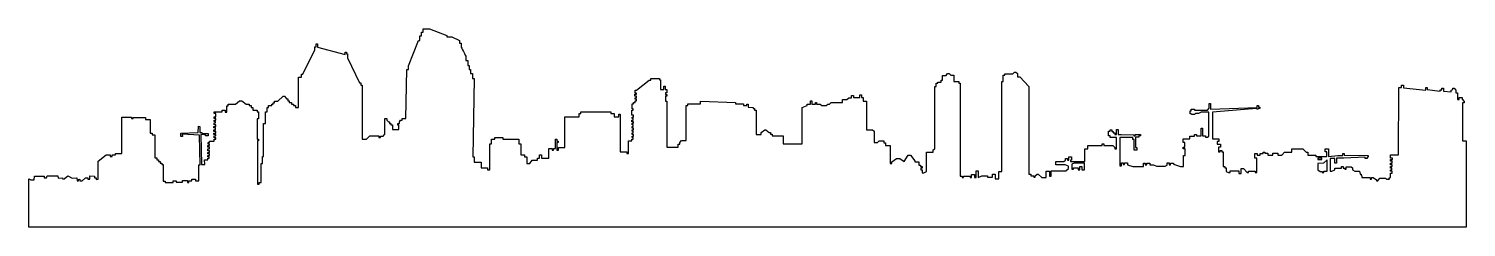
# Model space of a CAD drawing. Header units: centimetres. Extents: x -10.9 to 10.9, y -1.5 to 1.5.
import ezdxf

# ---------------------------------------------------------------- set-up
doc = ezdxf.new("R2010")
doc.units = ezdxf.units.CM
doc.header["$MEASUREMENT"] = 0
doc.layers.add('Camada 1', color=7, linetype='Continuous')

msp = doc.modelspace()

# ---------------------------------------------------------------- linework, layer by layer
at = {"layer": 'Camada 1'}
for points, knots in [([(10.88366, -0.19692), (10.88366, -0.19692), (10.88366, 0.3813), (10.88366, 0.3813), (10.88366, 0.3813), (10.88366, 0.3813), (10.91054, 0.3813), (10.91054, 0.3813), (10.91054, 0.3813), (10.91054, 0.3813), (10.91054, 0.40342), (10.91054, 0.40342), (10.91054, 0.40342), (10.91054, 0.40342), (10.87895, 0.43977), (10.87895, 0.43977), (10.87895, 0.43977), (10.87895, 0.43977), (10.87895, 0.46186), (10.87895, 0.46186), (10.87895, 0.46186), (10.87895, 0.46186), (10.83315, 0.46187), (10.83315, 0.46187), (10.83315, 0.46187), (10.83315, 0.46187), (10.83315, 0.43345), (10.83315, 0.43345), (10.83315, 0.43345), (10.83315, 0.43345), (10.80945, 0.43345), (10.80945, 0.43345), (10.80945, 0.43345), (10.80945, 0.43345), (10.80945, 0.53299), (10.80945, 0.53299), (10.80945, 0.53299), (10.80945, 0.53299), (10.78418, 0.53299), (10.78418, 0.53299), (10.78418, 0.53299), (10.78418, 0.53299), (10.78418, 0.57564), (10.78418, 0.57564), (10.78418, 0.57564), (10.78418, 0.57564), (10.75891, 0.60567), (10.75891, 0.60567), (10.75891, 0.60567), (10.75891, 0.60567), (10.7352, 0.60567), (10.7352, 0.60567), (10.7352, 0.60567), (10.7352, 0.60567), (10.7352, 0.58667), (10.7352, 0.58667), (10.7352, 0.58667), (10.7352, 0.58667), (10.70991, 0.57402), (10.70991, 0.57402), (10.70991, 0.57402), (10.70991, 0.57402), (10.70991, 0.54716), (10.70991, 0.54716), (10.70991, 0.54716), (10.70991, 0.54716), (10.59304, 0.55822), (10.59304, 0.55822), (10.59304, 0.55822), (10.59304, 0.55822), (10.59304, 0.60563), (10.59304, 0.60563), (10.59304, 0.60563), (10.59304, 0.60563), (10.56931, 0.60564), (10.56931, 0.60564), (10.56931, 0.60564), (10.56931, 0.60564), (10.56931, 0.58035), (10.56931, 0.58035), (10.56931, 0.58035), (10.56931, 0.58035), (10.54563, 0.58035), (10.54563, 0.58035), (10.54563, 0.58035), (10.54563, 0.58035), (10.54563, 0.55664), (10.54563, 0.55664), (10.54563, 0.55664), (10.54563, 0.55664), (10.34658, 0.58508), (10.34658, 0.58508), (10.34658, 0.58508), (10.34658, 0.58508), (10.34658, 0.61667), (10.34658, 0.61667), (10.34658, 0.61667), (10.34658, 0.61667), (10.32288, 0.61668), (10.32288, 0.61668), (10.32288, 0.61668), (10.32288, 0.61668), (10.32288, 0.57562), (10.32288, 0.57562), (10.32288, 0.57562), (10.32288, 0.57562), (9.98636, 0.61197), (9.98636, 0.61197), (9.98636, 0.61197), (9.98636, 0.61197), (9.98636, 0.65145), (9.98636, 0.65145), (9.98636, 0.65145), (9.98636, 0.65145), (9.95632, 0.65144), (9.95632, 0.65144), (9.95632, 0.65144), (9.95632, 0.65144), (9.95632, 0.61509), (9.95632, 0.61509), (9.95632, 0.61509), (9.95632, 0.61509), (9.91209, 0.61509), (9.91209, 0.61509), (9.91209, 0.61509), (9.91209, 0.61509), (9.91053, -0.40866), (9.91053, -0.40866), (9.91053, -0.40866), (9.91053, -0.40866), (9.78567, -0.40866), (9.78567, -0.40866), (9.78567, -0.40866), (9.78567, -0.40866), (9.78567, -0.45763), (9.78567, -0.45763), (9.78567, -0.45763), (9.78567, -0.45763), (9.81723, -0.45764), (9.81723, -0.45764), (9.81723, -0.45764), (9.81723, -0.45764), (9.81723, -0.47973), (9.81723, -0.47973), (9.81723, -0.47973), (9.81723, -0.47973), (9.78567, -0.47973), (9.78567, -0.47973), (9.78567, -0.47973), (9.78567, -0.47973), (9.78567, -0.50502), (9.78567, -0.50502), (9.78567, -0.50502), (9.78567, -0.50502), (9.81255, -0.50502), (9.81255, -0.50502), (9.81255, -0.50502), (9.81255, -0.50502), (9.81255, -0.53505), (9.81255, -0.53505), (9.81255, -0.53505), (9.81255, -0.53505), (9.78884, -0.53505), (9.78884, -0.53505), (9.78884, -0.53505), (9.78884, -0.53505), (9.78884, -0.55871), (9.78884, -0.55871), (9.78884, -0.55871), (9.78884, -0.55871), (9.81099, -0.55871), (9.81099, -0.55871), (9.81099, -0.55871), (9.81099, -0.55871), (9.81099, -0.58242), (9.81099, -0.58242), (9.81099, -0.58242), (9.81099, -0.58242), (9.78728, -0.58241), (9.78728, -0.58241), (9.78728, -0.58241), (9.78728, -0.58241), (9.78728, -0.60927), (9.78728, -0.60927), (9.78728, -0.60927), (9.78728, -0.60927), (9.80937, -0.60927), (9.80937, -0.60927), (9.80937, -0.60927), (9.80937, -0.60927), (9.80937, -0.63454), (9.80937, -0.63454), (9.80937, -0.63454), (9.80937, -0.63454), (9.78728, -0.63454), (9.78728, -0.63454), (9.78728, -0.63454), (9.78728, -0.63454), (9.78728, -0.65348), (9.78728, -0.65348), (9.78728, -0.65348), (9.78728, -0.65348), (9.81099, -0.65348), (9.81099, -0.65348), (9.81099, -0.65348), (9.81099, -0.65348), (9.81099, -0.68669), (9.81099, -0.68669), (9.81099, -0.68669), (9.81099, -0.68669), (9.78884, -0.68669), (9.78884, -0.68669), (9.78884, -0.68669), (9.78884, -0.68669), (9.78884, -0.75146), (9.78884, -0.75146), (9.78884, -0.75146), (9.78884, -0.75146), (9.77466, -0.75146), (9.7699, -0.75146), (9.7699, -0.75146), (9.76516, -0.75146), (9.7699, -0.77673), (9.7699, -0.77673), (9.7699, -0.77673), (9.7699, -0.77673), (9.72413, -0.77672), (9.72413, -0.77672), (9.72413, -0.77672), (9.72413, -0.77672), (9.71304, -0.75934), (9.71304, -0.75934), (9.71304, -0.75934), (9.71304, -0.75934), (9.62456, -0.75934), (9.62456, -0.75934), (9.62456, -0.75934), (9.62456, -0.75934), (9.59614, -0.80199), (9.59614, -0.80199), (9.59614, -0.80199), (9.59614, -0.80199), (9.57244, -0.80199), (9.57244, -0.80199), (9.57244, -0.80199), (9.57244, -0.80199), (9.57244, -0.78461), (9.57244, -0.78461), (9.57244, -0.78461), (9.57244, -0.78461), (9.52188, -0.75146), (9.52188, -0.75146), (9.52188, -0.75146), (9.52188, -0.75146), (9.4982, -0.75146), (9.4982, -0.75146), (9.4982, -0.75146), (9.4982, -0.75146), (9.4982, -0.77831), (9.4982, -0.77831), (9.4982, -0.77831), (9.4982, -0.77831), (9.47605, -0.77831), (9.47605, -0.77831), (9.47605, -0.77831), (9.47605, -0.77831), (9.47605, -0.75302), (9.47605, -0.75302), (9.47605, -0.75302), (9.47605, -0.75302), (9.35284, -0.75302), (9.35284, -0.75302), (9.35284, -0.75302), (9.35284, -0.75302), (9.35284, -0.72616), (9.35284, -0.72616), (9.35284, -0.72616), (9.35284, -0.72616), (9.34019, -0.71351), (9.34019, -0.71351), (9.34019, -0.71351), (9.34019, -0.71351), (9.34019, -0.70245), (9.34019, -0.70245), (9.34019, -0.70245), (9.34019, -0.70245), (9.32439, -0.70246), (9.32439, -0.70246), (9.32439, -0.70246), (9.32439, -0.70246), (9.3133, -0.65346), (9.3133, -0.65346), (9.3133, -0.65346), (9.3133, -0.65346), (9.24539, -0.65345), (9.24539, -0.65345), (9.24539, -0.65345), (9.24539, -0.65345), (9.20906, -0.63451), (9.20906, -0.63451), (9.20906, -0.63451), (9.20906, -0.63451), (9.20906, -0.60448), (9.20906, -0.60448), (9.20906, -0.60448), (9.20906, -0.60448), (9.19006, -0.59183), (9.19006, -0.59183), (9.19006, -0.59183), (9.19006, -0.59183), (9.11265, -0.59183), (9.11265, -0.59183), (9.11265, -0.59183), (9.11265, -0.59183), (9.11265, -0.62342), (9.11265, -0.62342), (9.11265, -0.62342), (9.11265, -0.62342), (9.09055, -0.62342), (9.09055, -0.62342), (9.09055, -0.62342), (9.09055, -0.62342), (9.09055, -0.60921), (9.09055, -0.60921), (9.09055, -0.60921), (9.09055, -0.60921), (9.06529, -0.60922), (9.06529, -0.60922), (9.06529, -0.60922), (9.06529, -0.60922), (9.06529, -0.58393), (9.06529, -0.58393), (9.06529, -0.58393), (9.06529, -0.58393), (9.04158, -0.58392), (9.04158, -0.58392), (9.04158, -0.58392), (9.04158, -0.58392), (9.04158, -0.60763), (9.04158, -0.60763), (9.04158, -0.60763), (9.04158, -0.60763), (8.93892, -0.60763), (8.93892, -0.60763), (8.93892, -0.60763), (8.93892, -0.60763), (8.93892, -0.6329), (8.93892, -0.6329), (8.93892, -0.6329), (8.93892, -0.6329), (8.89622, -0.65499), (8.89622, -0.65499), (8.89622, -0.65499), (8.89622, -0.65499), (8.8678, -0.65499), (8.8678, -0.65499), (8.8678, -0.65499), (8.8678, -0.65499), (8.8678, -0.46383), (8.8678, -0.46383), (8.8678, -0.46383), (8.8678, -0.46383), (8.94048, -0.46383), (8.94048, -0.46383), (8.94048, -0.46383), (8.94048, -0.46383), (8.94048, -0.53495), (8.94048, -0.53495), (8.94048, -0.53495), (8.94048, -0.53495), (8.96736, -0.53495), (8.96736, -0.53495), (8.96736, -0.53495), (8.96736, -0.53495), (8.96736, -0.45595), (8.96736, -0.45595), (8.96736, -0.45595), (8.96736, -0.45595), (9.03684, -0.45754), (9.03684, -0.45754), (9.03684, -0.45754), (9.03684, -0.45754), (9.07949, -0.45753), (9.07949, -0.45753), (9.07949, -0.45753), (9.07949, -0.45753), (9.40024, -0.44173), (9.40024, -0.44173), (9.40024, -0.44173), (9.40024, -0.44173), (9.40024, -0.46067), (9.40024, -0.46067), (9.40024, -0.46067), (9.40024, -0.46067), (9.43181, -0.46068), (9.43181, -0.46068), (9.43181, -0.46068), (9.43181, -0.46068), (9.43181, -0.44015), (9.43181, -0.44015), (9.43181, -0.44015), (9.43181, -0.44015), (9.44764, -0.44015), (9.44764, -0.44015), (9.44764, -0.44015), (9.44764, -0.44015), (9.44764, -0.41644), (9.44764, -0.41644), (9.44764, -0.41644), (9.44764, -0.41644), (9.08426, -0.41326), (9.08426, -0.41326), (9.08426, -0.41326), (9.08426, -0.41326), (9.08426, -0.38797), (9.08426, -0.38797), (9.08426, -0.38797), (9.08426, -0.38797), (9.06373, -0.38797), (9.06373, -0.38797), (9.06373, -0.38797), (9.06373, -0.38797), (9.06373, -0.41485), (9.06373, -0.41485), (9.06373, -0.41485), (9.06373, -0.41485), (8.98792, -0.41485), (8.98792, -0.41485), (8.98792, -0.41485), (8.98792, -0.41485), (8.84256, -0.43382), (8.84256, -0.43382), (8.84256, -0.43382), (8.84256, -0.43382), (8.84256, -0.31531), (8.84256, -0.31531), (8.84256, -0.31531), (8.84256, -0.31531), (8.792, -0.31532), (8.792, -0.31532), (8.792, -0.31532), (8.792, -0.31532), (8.792, -0.36273), (8.792, -0.36273), (8.792, -0.36273), (8.792, -0.36273), (8.82044, -0.36273), (8.82044, -0.36273), (8.82044, -0.36273), (8.82044, -0.36273), (8.82044, -0.43224), (8.82044, -0.43224), (8.82044, -0.43224), (8.82044, -0.43224), (8.64981, -0.43224), (8.64981, -0.43224), (8.64981, -0.43224), (8.64981, -0.43224), (8.64981, -0.41171), (8.64981, -0.41171), (8.64981, -0.41171), (8.64981, -0.41171), (8.52977, -0.4117), (8.52977, -0.4117), (8.52977, -0.4117), (8.52977, -0.4117), (8.52977, -0.3659), (8.52977, -0.3659), (8.52977, -0.3659), (8.52977, -0.3659), (8.5045, -0.36591), (8.5045, -0.36591), (8.5045, -0.36591), (8.5045, -0.36591), (8.45232, -0.31376), (8.45232, -0.31376), (8.45232, -0.31376), (8.45232, -0.31376), (8.2849, -0.31376), (8.2849, -0.31376), (8.2849, -0.31376), (8.2849, -0.31376), (8.2849, -0.36432), (8.2849, -0.36432), (8.2849, -0.36432), (8.2849, -0.36432), (8.17271, -0.36432), (8.17271, -0.36432), (8.17271, -0.36432), (8.17271, -0.36432), (8.13321, -0.41329), (8.13321, -0.41329), (8.13321, -0.41329), (8.13321, -0.41329), (8.07315, -0.41329), (8.07315, -0.41329), (8.07315, -0.41329), (8.07315, -0.41329), (8.07315, -0.3817), (8.07315, -0.3817), (8.07315, -0.3817), (8.07315, -0.3817), (7.99568, -0.3817), (7.99568, -0.3817), (7.99568, -0.3817), (7.99568, -0.3817), (7.99568, -0.41173), (7.99568, -0.41173), (7.99568, -0.41173), (7.99568, -0.41173), (7.91826, -0.41173), (7.91826, -0.41173), (7.91826, -0.41173), (7.91826, -0.41173), (7.91826, -0.38329), (7.91826, -0.38329), (7.91826, -0.38329), (7.91826, -0.38329), (7.87561, -0.38329), (7.87561, -0.38329), (7.87561, -0.38329), (7.87561, -0.38329), (7.87561, -0.36749), (7.87561, -0.36749), (7.87561, -0.36749), (7.87561, -0.36749), (7.84873, -0.36749), (7.84873, -0.36749), (7.84873, -0.36749), (7.84873, -0.36749), (7.84873, -0.38802), (7.84873, -0.38802), (7.84873, -0.38802), (7.84873, -0.38802), (7.80293, -0.38802), (7.80293, -0.38802), (7.80293, -0.38802), (7.80293, -0.38802), (7.80293, -0.41331), (7.80293, -0.41331), (7.80293, -0.41331), (7.80293, -0.41331), (7.75555, -0.41332), (7.75555, -0.41332), (7.75555, -0.41332), (7.75555, -0.41332), (7.75555, -0.3849), (7.75555, -0.3849), (7.75555, -0.3849), (7.75555, -0.3849), (7.72237, -0.3849), (7.72237, -0.3849), (7.72237, -0.3849), (7.72237, -0.3849), (7.72237, -0.45914), (7.72237, -0.45914), (7.72237, -0.45914), (7.72237, -0.45914), (7.75393, -0.45914), (7.75393, -0.45914), (7.75393, -0.45914), (7.75393, -0.45914), (7.75393, -0.67716), (7.75393, -0.67716), (7.75393, -0.67716), (7.75393, -0.67716), (7.72708, -0.67716), (7.72708, -0.67716), (7.72708, -0.67716), (7.72708, -0.67716), (7.72708, -0.65663), (7.72708, -0.65663), (7.72708, -0.65663), (7.72708, -0.65663), (7.62439, -0.65663), (7.62439, -0.65663), (7.62439, -0.65663), (7.62439, -0.65663), (7.62439, -0.6756), (7.62439, -0.6756), (7.62439, -0.6756), (7.62439, -0.6756), (7.60386, -0.6756), (7.60386, -0.6756), (7.60386, -0.6756), (7.60386, -0.6756), (7.55171, -0.61554), (7.55171, -0.61554), (7.55171, -0.61554), (7.55171, -0.61554), (7.51221, -0.61554), (7.51221, -0.61554), (7.51221, -0.61554), (7.51221, -0.61554), (7.51221, -0.69298), (7.51221, -0.69298), (7.51221, -0.69298), (7.51221, -0.69298), (7.48064, -0.69298), (7.48064, -0.69298), (7.48064, -0.69298), (7.48064, -0.69298), (7.48064, -0.65033), (7.48064, -0.65033), (7.48064, -0.65033), (7.48064, -0.65033), (7.34631, -0.65192), (7.34631, -0.65192), (7.34631, -0.65192), (7.34631, -0.65192), (7.34631, -0.67719), (7.34631, -0.67719), (7.34631, -0.67719), (7.34631, -0.67719), (7.31949, -0.67719), (7.31949, -0.67719), (7.31949, -0.67719), (7.31949, -0.67719), (7.2879, -0.65822), (7.2879, -0.65822), (7.2879, -0.65822), (7.2879, -0.65822), (7.2879, -0.60292), (7.2879, -0.60292), (7.2879, -0.60292), (7.2879, -0.60292), (7.26736, -0.60292), (7.26736, -0.60292), (7.26736, -0.60292), (7.26736, -0.60292), (7.26736, -0.58239), (7.26736, -0.58239), (7.26736, -0.58239), (7.26736, -0.58239), (7.24048, -0.58239), (7.24048, -0.58239), (7.24048, -0.58239), (7.24048, -0.58239), (7.24048, -0.36279), (7.24048, -0.36279), (7.24048, -0.36279), (7.24048, -0.36279), (7.21995, -0.36278), (7.21995, -0.36278), (7.21995, -0.36278), (7.21995, -0.36278), (7.21995, -0.34069), (7.21995, -0.34069), (7.21995, -0.34069), (7.21995, -0.34069), (7.19627, -0.34069), (7.19627, -0.34069), (7.19627, -0.34069), (7.19627, -0.34069), (7.19627, -0.36278), (7.19627, -0.36278), (7.19627, -0.36278), (7.19627, -0.36278), (7.16939, -0.36278), (7.16939, -0.36278), (7.16939, -0.36278), (7.16939, -0.36278), (7.16939, -0.29169), (7.16939, -0.29169), (7.16939, -0.29169), (7.16939, -0.29169), (7.19786, -0.29169), (7.19786, -0.29169), (7.19786, -0.29169), (7.19786, -0.29169), (7.19786, -0.24743), (7.19786, -0.24743), (7.19786, -0.24743), (7.19786, -0.24743), (7.14883, -0.24743), (7.14883, -0.24743), (7.14883, -0.24743), (7.14883, -0.24743), (7.14883, -0.20481), (7.14883, -0.20481), (7.14883, -0.20481), (7.14883, -0.20481), (7.1741, -0.2048), (7.1741, -0.2048), (7.1741, -0.2048), (7.1741, -0.2048), (7.1741, -0.1653), (7.1741, -0.1653), (7.1741, -0.1653), (7.1741, -0.1653), (7.07774, -0.1653), (7.07774, -0.1653), (7.07774, -0.1653), (7.07774, -0.1653), (7.07774, 0.23912), (7.07774, 0.23912), (7.07774, 0.23912), (7.07774, 0.23912), (7.7496, 0.29481), (7.7496, 0.29481), (7.7496, 0.29481), (7.7496, 0.29481), (7.75709, 0.28732), (7.75709, 0.28732), (7.75709, 0.28732), (7.75709, 0.28732), (7.77049, 0.28732), (7.77049, 0.28732), (7.77049, 0.28732), (7.77049, 0.28732), (7.77763, 0.29444), (7.77763, 0.29444), (7.77763, 0.29444), (7.77763, 0.29444), (7.79976, 0.29444), (7.79976, 0.29444), (7.79976, 0.29444), (7.79976, 0.29444), (7.79976, 0.31495), (7.79976, 0.31495), (7.79976, 0.31495), (7.79976, 0.31495), (7.77605, 0.31495), (7.77605, 0.31495), (7.77605, 0.31495), (7.77605, 0.31495), (7.77605, 0.34183), (7.77605, 0.34183), (7.77605, 0.34183), (7.77605, 0.34183), (7.75711, 0.34183), (7.75711, 0.34183), (7.75711, 0.34183), (7.75711, 0.34183), (7.75711, 0.31024), (7.75711, 0.31024), (7.75711, 0.31024), (7.75711, 0.31024), (7.04774, 0.28497), (7.04774, 0.28497), (7.04774, 0.28497), (7.04774, 0.28497), (7.04773, 0.37024), (7.04773, 0.37024), (7.04773, 0.37024), (7.04773, 0.37024), (7.02561, 0.37024), (7.02561, 0.37024), (7.02561, 0.37024), (7.02561, 0.37024), (7.02561, 0.29915), (7.02561, 0.29915), (7.02561, 0.29915), (7.02561, 0.29915), (7.00349, 0.26912), (7.00349, 0.26912), (7.00349, 0.26912), (7.00349, 0.26912), (6.80286, 0.26912), (6.80286, 0.26912), (6.80286, 0.26912), (6.80286, 0.26912), (6.80286, 0.28494), (6.80286, 0.28494), (6.80286, 0.28494), (6.80286, 0.28494), (6.75547, 0.28494), (6.75547, 0.28494), (6.75547, 0.28494), (6.75547, 0.28494), (6.75547, 0.25965), (6.75547, 0.25965), (6.75547, 0.25965), (6.75547, 0.25965), (6.73809, 0.25965), (6.73809, 0.25965), (6.73809, 0.25965), (6.73809, 0.25965), (6.73809, 0.21618), (6.73809, 0.21618), (6.73809, 0.21618), (6.73809, 0.21618), (6.75151, 0.21618), (6.75151, 0.21618), (6.75151, 0.21618), (6.75151, 0.21618), (6.76498, 0.20274), (6.76498, 0.20274), (6.76498, 0.20274), (6.76498, 0.20274), (6.80289, 0.20274), (6.80289, 0.20274), (6.80289, 0.20274), (6.80289, 0.20274), (6.81869, 0.21856), (6.81869, 0.21856), (6.81869, 0.21856), (6.81869, 0.21856), (6.86292, 0.21856), (6.86292, 0.21856), (6.86292, 0.21856), (6.86292, 0.21856), (6.90557, 0.23909), (6.90557, 0.23909), (6.90557, 0.23909), (6.90557, 0.23909), (7.02249, 0.23909), (7.02249, 0.23909), (7.02249, 0.23909), (7.02249, 0.23909), (7.02249, -0.12267), (7.02249, -0.12267), (7.02249, -0.12267), (7.02249, -0.12267), (7.00037, -0.13847), (7.00037, -0.13847), (7.00037, -0.13847), (7.00037, -0.13847), (6.97034, -0.13847), (6.97034, -0.13847), (6.97034, -0.13847), (6.97034, -0.13847), (6.97034, -0.12109), (6.97034, -0.12109), (6.97034, -0.12109), (6.97034, -0.12109), (6.92454, -0.12109), (6.92454, -0.12109), (6.92454, -0.12109), (6.92454, -0.12109), (6.92454, -0.00102), (6.92454, -0.00102), (6.92454, -0.00102), (6.92454, -0.00102), (6.90401, -0.00102), (6.90401, -0.00102), (6.90401, -0.00102), (6.90401, -0.00102), (6.90401, -0.1195), (6.90401, -0.1195), (6.90401, -0.1195), (6.90401, -0.1195), (6.83289, -0.1195), (6.83289, -0.1195), (6.83289, -0.1195), (6.83289, -0.1195), (6.83289, -0.09738), (6.83289, -0.09738), (6.83289, -0.09738), (6.83289, -0.09738), (6.80604, -0.09738), (6.80604, -0.09738), (6.80604, -0.09738), (6.80604, -0.09738), (6.80604, -0.12267), (6.80604, -0.12267), (6.80604, -0.12267), (6.80604, -0.12267), (6.73338, -0.12267), (6.73338, -0.12267), (6.73338, -0.12267), (6.73338, -0.12267), (6.73338, -0.16691), (6.73338, -0.16691), (6.73338, -0.16691), (6.73338, -0.16691), (6.63228, -0.16691), (6.63228, -0.16691), (6.63228, -0.16691), (6.63228, -0.16691), (6.63228, -0.22062), (6.63228, -0.22062), (6.63228, -0.22062), (6.63228, -0.22062), (6.65911, -0.22062), (6.65911, -0.22062), (6.65911, -0.22062), (6.65911, -0.22062), (6.65911, -0.28854), (6.65911, -0.28854), (6.65911, -0.28854), (6.65911, -0.28854), (6.6307, -0.28854), (6.6307, -0.28854), (6.6307, -0.28854), (6.6307, -0.28854), (6.6307, -0.31698), (6.6307, -0.31698), (6.6307, -0.31698), (6.6307, -0.31698), (6.66229, -0.31698), (6.66229, -0.31698), (6.66229, -0.31698), (6.66229, -0.31698), (6.66229, -0.41966), (6.66229, -0.41966), (6.66229, -0.41966), (6.66229, -0.41966), (6.63702, -0.41967), (6.63702, -0.41967), (6.63702, -0.41967), (6.63702, -0.41967), (6.63702, -0.58242), (6.63702, -0.58242), (6.63702, -0.58242), (6.63702, -0.58242), (6.59276, -0.58241), (6.59276, -0.58241), (6.59276, -0.58241), (6.59276, -0.58241), (6.48693, -0.54923), (6.48693, -0.54923), (6.48693, -0.54923), (6.48693, -0.54923), (6.48693, -0.53343), (6.48693, -0.53343), (6.48693, -0.53343), (6.48693, -0.53343), (6.43951, -0.53344), (6.43951, -0.53344), (6.43951, -0.53344), (6.43951, -0.53344), (6.43951, -0.55715), (6.43951, -0.55715), (6.43951, -0.55715), (6.43951, -0.55715), (6.41739, -0.55715), (6.41739, -0.55715), (6.41739, -0.55715), (6.41739, -0.55715), (6.41739, -0.53027), (6.41739, -0.53027), (6.41739, -0.53027), (6.41739, -0.53027), (6.38897, -0.53026), (6.38897, -0.53026), (6.38897, -0.53026), (6.38897, -0.53026), (6.38897, -0.56347), (6.38897, -0.56347), (6.38897, -0.56347), (6.38897, -0.56347), (6.35894, -0.57924), (6.35894, -0.57924), (6.35894, -0.57924), (6.35894, -0.57924), (6.23258, -0.57924), (6.23258, -0.57924), (6.23258, -0.57924), (6.23258, -0.57924), (6.17728, -0.55715), (6.17728, -0.55715), (6.17728, -0.55715), (6.17728, -0.55715), (6.1251, -0.55715), (6.1251, -0.55715), (6.1251, -0.55715), (6.1251, -0.55715), (6.1251, -0.53186), (6.1251, -0.53186), (6.1251, -0.53186), (6.1251, -0.53186), (6.07933, -0.53185), (6.07933, -0.53185), (6.07933, -0.53185), (6.07933, -0.53185), (6.07933, -0.55714), (6.07933, -0.55714), (6.07933, -0.55714), (6.07933, -0.55714), (6.05245, -0.55715), (6.05245, -0.55715), (6.05245, -0.55715), (6.05245, -0.55715), (6.05245, -0.53344), (6.05245, -0.53344), (6.05245, -0.53344), (6.05245, -0.53344), (6.02559, -0.53344), (6.02559, -0.53344), (6.02559, -0.53344), (6.02559, -0.53344), (6.02559, -0.58241), (6.02559, -0.58241), (6.02559, -0.58241), (6.02559, -0.58241), (5.86602, -0.58241), (5.86602, -0.58241), (5.86602, -0.58241), (5.86602, -0.58241), (5.78389, -0.55712), (5.78389, -0.55712), (5.78389, -0.55712), (5.78389, -0.55712), (5.78389, -0.52868), (5.78389, -0.52868), (5.78389, -0.52868), (5.78389, -0.52868), (5.73966, -0.52868), (5.73966, -0.52868), (5.73966, -0.52868), (5.73966, -0.52868), (5.73966, -0.55554), (5.73966, -0.55554), (5.73966, -0.55554), (5.73966, -0.55554), (5.71751, -0.55553), (5.71751, -0.55553), (5.71751, -0.55553), (5.71751, -0.55553), (5.71751, -0.52867), (5.71751, -0.52867), (5.71751, -0.52867), (5.71751, -0.52867), (5.69225, -0.52868), (5.69225, -0.52868), (5.69225, -0.52868), (5.69225, -0.52868), (5.69225, -0.57292), (5.69225, -0.57292), (5.69225, -0.57292), (5.69225, -0.57292), (5.66698, -0.57292), (5.66698, -0.57292), (5.66698, -0.57292), (5.66698, -0.57292), (5.66698, -0.14635), (5.66698, -0.14635), (5.66698, -0.14635), (5.66698, -0.14635), (5.86449, -0.14635), (5.86449, -0.14635), (5.86449, -0.14635), (5.86449, -0.14635), (5.86449, -0.17323), (5.86449, -0.17323), (5.86449, -0.17323), (5.86449, -0.17323), (5.88656, -0.17324), (5.88656, -0.17324), (5.88656, -0.17324), (5.88656, -0.17324), (5.88817, -0.33755), (5.88817, -0.33755), (5.88817, -0.33755), (5.88817, -0.33755), (5.92608, -0.33754), (5.92608, -0.33754), (5.92608, -0.33754), (5.92608, -0.33754), (5.92608, -0.29804), (5.92608, -0.29804), (5.92608, -0.29804), (5.92608, -0.29804), (5.90397, -0.29804), (5.90397, -0.29804), (5.90397, -0.29804), (5.90397, -0.29804), (5.90397, -0.13691), (5.90397, -0.13691), (5.90397, -0.13691), (5.90397, -0.13691), (5.95611, -0.13691), (5.95611, -0.13691), (5.95611, -0.13691), (5.95611, -0.13691), (5.95611, -0.11794), (5.95611, -0.11794), (5.95611, -0.11794), (5.95611, -0.11794), (5.98141, -0.11794), (5.98141, -0.11794), (5.98141, -0.11794), (5.98141, -0.11794), (5.98141, -0.10056), (5.98141, -0.10056), (5.98141, -0.10056), (5.98141, -0.10056), (5.90243, -0.10055), (5.90243, -0.10055), (5.90243, -0.10055), (5.90243, -0.10055), (5.90243, -0.12108), (5.90243, -0.12108), (5.90243, -0.12108), (5.90243, -0.12108), (5.88187, -0.12109), (5.88187, -0.12109), (5.88187, -0.12109), (5.88187, -0.12109), (5.88187, -0.10529), (5.88187, -0.10529), (5.88187, -0.10529), (5.88187, -0.10529), (5.68915, -0.10055), (5.68915, -0.10055), (5.68915, -0.10055), (5.68915, -0.10055), (5.64335, -0.10055), (5.64335, -0.10055), (5.64335, -0.10055), (5.64335, -0.10055), (5.64335, -0.02313), (5.64335, -0.02313), (5.64335, -0.02313), (5.64335, -0.02313), (5.61647, -0.02314), (5.61647, -0.02314), (5.61647, -0.02314), (5.61647, -0.02314), (5.61647, -0.09738), (5.61647, -0.09738), (5.61647, -0.09738), (5.61647, -0.09738), (5.58959, -0.09738), (5.58959, -0.09738), (5.58959, -0.09738), (5.58959, -0.09738), (5.58959, -0.07529), (5.58959, -0.07529), (5.58959, -0.07529), (5.58959, -0.07529), (5.56591, -0.07529), (5.56591, -0.07529), (5.56591, -0.07529), (5.56591, -0.07529), (5.56591, -0.05317), (5.56591, -0.05317), (5.56591, -0.05317), (5.56591, -0.05317), (5.54376, -0.05317), (5.54376, -0.05317), (5.54376, -0.05317), (5.54376, -0.05317), (5.54376, -0.02788), (5.54376, -0.02788), (5.54376, -0.02788), (5.54376, -0.02788), (5.52164, -0.02787), (5.52164, -0.02787), (5.52164, -0.02787), (5.52164, -0.02787), (5.52164, -0.04999), (5.52164, -0.04999), (5.52164, -0.04999), (5.52164, -0.04999), (5.49323, -0.04999), (5.49323, -0.04999), (5.49323, -0.04999), (5.49323, -0.04999), (5.49323, -0.12108), (5.49323, -0.12108), (5.49323, -0.12108), (5.49323, -0.12108), (5.52164, -0.12109), (5.52164, -0.12109), (5.52164, -0.12109), (5.52164, -0.12109), (5.52164, -0.1448), (5.52164, -0.1448), (5.52164, -0.1448), (5.52164, -0.1448), (5.61483, -0.14479), (5.61483, -0.14479), (5.61483, -0.14479), (5.61483, -0.14479), (5.61483, -0.31698), (5.61483, -0.31698), (5.61483, -0.31698), (5.61483, -0.31698), (5.59276, -0.31698), (5.59276, -0.31698), (5.59276, -0.31698), (5.59276, -0.31698), (5.59276, -0.29642), (5.59276, -0.29642), (5.59276, -0.29642), (5.59276, -0.29642), (5.56114, -0.268), (5.56114, -0.268), (5.56114, -0.268), (5.56114, -0.268), (5.42213, -0.26801), (5.42213, -0.26801), (5.42213, -0.26801), (5.42213, -0.26801), (5.42213, -0.24274), (5.42213, -0.24274), (5.42213, -0.24274), (5.42213, -0.24274), (5.39843, -0.24274), (5.39843, -0.24274), (5.39843, -0.24274), (5.39843, -0.24274), (5.39843, -0.26801), (5.39843, -0.26801), (5.39843, -0.26801), (5.39843, -0.26801), (5.18044, -0.26801), (5.18044, -0.26801), (5.18044, -0.26801), (5.18044, -0.26801), (5.18044, -0.31698), (5.18044, -0.31698), (5.18044, -0.31698), (5.18044, -0.31698), (5.13302, -0.31698), (5.13302, -0.31698), (5.13302, -0.31698), (5.13302, -0.31698), (5.13302, -0.50814), (5.13302, -0.50814), (5.13302, -0.50814), (5.13302, -0.50814), (4.91501, -0.50815), (4.91501, -0.50815), (4.91501, -0.50815), (4.91501, -0.50815), (4.91501, -0.48603), (4.91501, -0.48603), (4.91501, -0.48603), (4.91501, -0.48603), (4.93398, -0.48603), (4.93398, -0.48603), (4.93398, -0.48603), (4.93398, -0.48603), (4.93398, -0.43862), (4.93398, -0.43862), (4.93398, -0.43862), (4.93398, -0.43862), (4.89133, -0.43861), (4.89133, -0.43861), (4.89133, -0.43861), (4.89133, -0.43861), (4.89133, -0.48602), (4.89133, -0.48602), (4.89133, -0.48602), (4.89133, -0.48602), (4.87082, -0.48603), (4.87082, -0.48603), (4.87082, -0.48603), (4.87082, -0.48603), (4.87082, -0.46074), (4.87082, -0.46074), (4.87082, -0.46074), (4.87082, -0.46074), (4.84235, -0.46073), (4.84235, -0.46073), (4.84235, -0.46073), (4.84235, -0.46073), (4.84235, -0.48917), (4.84235, -0.48917), (4.84235, -0.48917), (4.84235, -0.48917), (4.81708, -0.50811), (4.81708, -0.50811), (4.81708, -0.50811), (4.81708, -0.50811), (4.69543, -0.50812), (4.69543, -0.50812), (4.69543, -0.50812), (4.69543, -0.50812), (4.69543, -0.56024), (4.69543, -0.56024), (4.69543, -0.56024), (4.69543, -0.56024), (4.83603, -0.56024), (4.83603, -0.56024), (4.83603, -0.56024), (4.83603, -0.56024), (4.88659, -0.57762), (4.88659, -0.57762), (4.88659, -0.57762), (4.88659, -0.57762), (4.88659, -0.61395), (4.88659, -0.61395), (4.88659, -0.61395), (4.88659, -0.61395), (4.84394, -0.6503), (4.84394, -0.6503), (4.84394, -0.6503), (4.84394, -0.6503), (4.62433, -0.65031), (4.62433, -0.65031), (4.62433, -0.65031), (4.62433, -0.65031), (4.62433, -0.72929), (4.62433, -0.72929), (4.62433, -0.72929), (4.62433, -0.72929), (4.59745, -0.72928), (4.59745, -0.72928), (4.59745, -0.72928), (4.59745, -0.72928), (4.59745, -0.65342), (4.59745, -0.65342), (4.59745, -0.65342), (4.59745, -0.65342), (4.54848, -0.65343), (4.54848, -0.65343), (4.54848, -0.65343), (4.54848, -0.65343), (4.54848, -0.75297), (4.54848, -0.75297), (4.54848, -0.75297), (4.54848, -0.75297), (4.48056, -0.75296), (4.48056, -0.75296), (4.48056, -0.75296), (4.48056, -0.75296), (4.42682, -0.69928), (4.42682, -0.69928), (4.42682, -0.69928), (4.42682, -0.69928), (4.40788, -0.69928), (4.40788, -0.69928), (4.40788, -0.69928), (4.40788, -0.69928), (4.381, -0.72614), (4.381, -0.72614), (4.381, -0.72614), (4.381, -0.72614), (4.381, -0.74826), (4.381, -0.74826), (4.381, -0.74826), (4.381, -0.74826), (4.35732, -0.74825), (4.35732, -0.74825), (4.35732, -0.74825), (4.35732, -0.74825), (4.35732, -0.72772), (4.35732, -0.72772), (4.35732, -0.72772), (4.35732, -0.72772), (4.31146, -0.72772), (4.31146, -0.72772), (4.31146, -0.72772), (4.31146, -0.72772), (4.31146, -0.70245), (4.31146, -0.70245), (4.31146, -0.70245), (4.31146, -0.70245), (4.28464, -0.70246), (4.28464, -0.70246), (4.28464, -0.70246), (4.28464, -0.70246), (4.28464, 0.62932), (4.28464, 0.62932), (4.28464, 0.62932), (4.28464, 0.62932), (4.14404, 0.77627), (4.14404, 0.77627), (4.14404, 0.77627), (4.14404, 0.77627), (4.11086, 0.77627), (4.11086, 0.77627), (4.11086, 0.77627), (4.11086, 0.77627), (4.11086, 0.82524), (4.11086, 0.82524), (4.11086, 0.82524), (4.11086, 0.82524), (4.08398, 0.84577), (4.08398, 0.84577), (4.08398, 0.84577), (4.08398, 0.84577), (4.06186, 0.84578), (4.06186, 0.84578), (4.06186, 0.84578), (4.06186, 0.84578), (4.03659, 0.8221), (4.03659, 0.8221), (4.03659, 0.8221), (4.03659, 0.8221), (3.91655, 0.8221), (3.91655, 0.8221), (3.91655, 0.8221), (3.91655, 0.8221), (3.91655, 0.80154), (3.91655, 0.80154), (3.91655, 0.80154), (3.91655, 0.80154), (3.89123, 0.80154), (3.89123, 0.80154), (3.89123, 0.80154), (3.89123, 0.80154), (3.89123, 0.70518), (3.89123, 0.70518), (3.89123, 0.70518), (3.89123, 0.70518), (3.86913, 0.70518), (3.86913, 0.70518), (3.86913, 0.70518), (3.86913, 0.70518), (3.86913, -0.65824), (3.86913, -0.65824), (3.86913, -0.65824), (3.86913, -0.65824), (3.82487, -0.65824), (3.82487, -0.65824), (3.82487, -0.65824), (3.82487, -0.65824), (3.82487, -0.77198), (3.82487, -0.77198), (3.82487, -0.77198), (3.82487, -0.77198), (3.77119, -0.77199), (3.77119, -0.77199), (3.77119, -0.77199), (3.77119, -0.77199), (3.77119, -0.70248), (3.77119, -0.70248), (3.77119, -0.70248), (3.77119, -0.70248), (3.72692, -0.70248), (3.72692, -0.70248), (3.72692, -0.70248), (3.72692, -0.70248), (3.72692, -0.74828), (3.72692, -0.74828), (3.72692, -0.74828), (3.72692, -0.74828), (3.65112, -0.74828), (3.65112, -0.74828), (3.65112, -0.74828), (3.65112, -0.74828), (3.65112, -0.72775), (3.65112, -0.72775), (3.65112, -0.72775), (3.65112, -0.72775), (3.56579, -0.72775), (3.56579, -0.72775), (3.56579, -0.72775), (3.56579, -0.72775), (3.51049, -0.75302), (3.51049, -0.75302), (3.51049, -0.75302), (3.51049, -0.75302), (3.51049, -0.65195), (3.51049, -0.65195), (3.51049, -0.65195), (3.51049, -0.65195), (3.47893, -0.65195), (3.47893, -0.65195), (3.47893, -0.65195), (3.47893, -0.65195), (3.47893, -0.75302), (3.47893, -0.75302), (3.47893, -0.75302), (3.47893, -0.75302), (3.45678, -0.75302), (3.45678, -0.75302), (3.45678, -0.75302), (3.45678, -0.75302), (3.45678, -0.70405), (3.45678, -0.70405), (3.45678, -0.70405), (3.45678, -0.70405), (3.41096, -0.70404), (3.41096, -0.70404), (3.41096, -0.70404), (3.41096, -0.70404), (3.41096, -0.75145), (3.41096, -0.75145), (3.41096, -0.75145), (3.41096, -0.75145), (3.38886, -0.75146), (3.38886, -0.75146), (3.38886, -0.75146), (3.38886, -0.75146), (3.38886, -0.73093), (3.38886, -0.73093), (3.38886, -0.73093), (3.38886, -0.73093), (3.2893, -0.73092), (3.2893, -0.73092), (3.2893, -0.73092), (3.2893, -0.73092), (3.2893, -0.75301), (3.2893, -0.75301), (3.2893, -0.75301), (3.2893, -0.75301), (3.26562, -0.75302), (3.26562, -0.75302), (3.26562, -0.75302), (3.26562, -0.75302), (3.26562, -0.72934), (3.26562, -0.72934), (3.26562, -0.72934), (3.26562, -0.72934), (3.2372, -0.72934), (3.2372, -0.72934), (3.2372, -0.72934), (3.2372, -0.72934), (3.2372, 0.67833), (3.2372, 0.67833), (3.2372, 0.67833), (3.2372, 0.67833), (3.21662, 0.67833), (3.21662, 0.67833), (3.21662, 0.67833), (3.21662, 0.67833), (3.21662, 0.70362), (3.21662, 0.70362), (3.21662, 0.70362), (3.21662, 0.70362), (3.1392, 0.70362), (3.1392, 0.70362), (3.1392, 0.70362), (3.1392, 0.70362), (3.1392, 0.79998), (3.1392, 0.79998), (3.1392, 0.79998), (3.1392, 0.79998), (3.0934, 0.79998), (3.0934, 0.79998), (3.0934, 0.79998), (3.0934, 0.79998), (3.06813, 0.82527), (3.06813, 0.82527), (3.06813, 0.82527), (3.06813, 0.82527), (3.04604, 0.82528), (3.04604, 0.82528), (3.04604, 0.82528), (3.04604, 0.82528), (3.02233, 0.79525), (3.02233, 0.79525), (3.02233, 0.79525), (3.02233, 0.79525), (2.97019, 0.79524), (2.97019, 0.79524), (2.97019, 0.79524), (2.97019, 0.79524), (2.97019, 0.72573), (2.97019, 0.72573), (2.97019, 0.72573), (2.97019, 0.72573), (2.94965, 0.72574), (2.94965, 0.72574), (2.94965, 0.72574), (2.94965, 0.72574), (2.94965, 0.6973), (2.94965, 0.6973), (2.94965, 0.6973), (2.94965, 0.6973), (2.89912, 0.6973), (2.89912, 0.6973), (2.89912, 0.6973), (2.89912, 0.6973), (2.89912, 0.67994), (2.89912, 0.67994), (2.89912, 0.67994), (2.89912, 0.67994), (2.87224, 0.67994), (2.87224, 0.67994), (2.87224, 0.67994), (2.87224, 0.67994), (2.87224, 0.62935), (2.87224, 0.62935), (2.87224, 0.62935), (2.87224, 0.62935), (2.85329, 0.62935), (2.85329, 0.62935), (2.85329, 0.62935), (2.85329, 0.62935), (2.85329, -0.3154), (2.85329, -0.3154), (2.85329, -0.3154), (2.85329, -0.3154), (2.82487, -0.33278), (2.82487, -0.33278), (2.82487, -0.33278), (2.82487, -0.33278), (2.82487, -0.36755), (2.82487, -0.36755), (2.82487, -0.36755), (2.82487, -0.36755), (2.72693, -0.36755), (2.72693, -0.36755), (2.72693, -0.36755), (2.72693, -0.36755), (2.72693, -0.65825), (2.72693, -0.65825), (2.72693, -0.65825), (2.72693, -0.65825), (2.68267, -0.68037), (2.68267, -0.68037), (2.68267, -0.68037), (2.68267, -0.68037), (2.6574, -0.68036), (2.6574, -0.68036), (2.6574, -0.68036), (2.6574, -0.68036), (2.6574, -0.63297), (2.6574, -0.63297), (2.6574, -0.63297), (2.6574, -0.63297), (2.63686, -0.63298), (2.63686, -0.63298), (2.63686, -0.63298), (2.63686, -0.63298), (2.63686, -0.61086), (2.63686, -0.61086), (2.63686, -0.61086), (2.63686, -0.61086), (2.6574, -0.61086), (2.6574, -0.61086), (2.6574, -0.61086), (2.6574, -0.61086), (2.6574, -0.58557), (2.6574, -0.58557), (2.6574, -0.58557), (2.6574, -0.58557), (2.63213, -0.58556), (2.63213, -0.58556), (2.63213, -0.58556), (2.63213, -0.58556), (2.63213, -0.56503), (2.63213, -0.56503), (2.63213, -0.56503), (2.63213, -0.56503), (2.60842, -0.56503), (2.60842, -0.56503), (2.60842, -0.56503), (2.60842, -0.56503), (2.60842, -0.51132), (2.60842, -0.51132), (2.60842, -0.51132), (2.60842, -0.51132), (2.54836, -0.51132), (2.54836, -0.51132), (2.54836, -0.51132), (2.54836, -0.51132), (2.54836, -0.49867), (2.54836, -0.49867), (2.54836, -0.49867), (2.54836, -0.49867), (2.48359, -0.41019), (2.48359, -0.41019), (2.48359, -0.41019), (2.48359, -0.41019), (2.44409, -0.4102), (2.44409, -0.4102), (2.44409, -0.4102), (2.44409, -0.4102), (2.38564, -0.50974), (2.38564, -0.50974), (2.38564, -0.50974), (2.38564, -0.50974), (2.31772, -0.46233), (2.31772, -0.46233), (2.31772, -0.46233), (2.31772, -0.46233), (2.27031, -0.46232), (2.27031, -0.46232), (2.27031, -0.46232), (2.27031, -0.46232), (2.19607, -0.51291), (2.19607, -0.51291), (2.19607, -0.51291), (2.19607, -0.51291), (2.19607, -0.53659), (2.19607, -0.53659), (2.19607, -0.53659), (2.19607, -0.53659), (2.16919, -0.53659), (2.16919, -0.53659), (2.16919, -0.53659), (2.16919, -0.53659), (2.16919, -0.26801), (2.16919, -0.26801), (2.16919, -0.26801), (2.16919, -0.26801), (2.10127, -0.26801), (2.10127, -0.26801), (2.10127, -0.26801), (2.10127, -0.26801), (2.10127, -0.22377), (2.10127, -0.22377), (2.10127, -0.22377), (2.10127, -0.22377), (2.07439, -0.22377), (2.07439, -0.22377), (2.07439, -0.22377), (2.07439, -0.22377), (2.07439, -0.19533), (2.07439, -0.19533), (2.07439, -0.19533), (2.07439, -0.19533), (2.00329, -0.19533), (2.00329, -0.19533), (2.00329, -0.19533), (2.00329, -0.19533), (1.97802, -0.2206), (1.97802, -0.2206), (1.97802, -0.2206), (1.97802, -0.2206), (1.92746, -0.2206), (1.92746, -0.2206), (1.92746, -0.2206), (1.92746, -0.2206), (1.92746, -0.05), (1.92746, -0.05), (1.92746, -0.05), (1.92746, -0.05), (1.90378, -0.02629), (1.90378, -0.02629), (1.90378, -0.02629), (1.90378, -0.02629), (1.80898, -0.02629), (1.80898, -0.02629), (1.80898, -0.02629), (1.80898, -0.02629), (1.80898, 0.40974), (1.80898, 0.40974), (1.80898, 0.40974), (1.80898, 0.40974), (1.76157, 0.40975), (1.76157, 0.40975), (1.76157, 0.40975), (1.76157, 0.40975), (1.76157, 0.46187), (1.76157, 0.46187), (1.76157, 0.46187), (1.76157, 0.46187), (1.73315, 0.46187), (1.73315, 0.46187), (1.73315, 0.46187), (1.73315, 0.46187), (1.73315, 0.50296), (1.73315, 0.50296), (1.73315, 0.50296), (1.73315, 0.50296), (1.71101, 0.50296), (1.71101, 0.50296), (1.71101, 0.50296), (1.71101, 0.50296), (1.71101, 0.46348), (1.71101, 0.46348), (1.71101, 0.46348), (1.71101, 0.46348), (1.61306, 0.46348), (1.61306, 0.46348), (1.61306, 0.46348), (1.61306, 0.46348), (1.61306, 0.4919), (1.61306, 0.4919), (1.61306, 0.4919), (1.61306, 0.4919), (1.58464, 0.4919), (1.58464, 0.4919), (1.58464, 0.4919), (1.58464, 0.4919), (1.58464, 0.46031), (1.58464, 0.46031), (1.58464, 0.46031), (1.58464, 0.46031), (1.54353, 0.46031), (1.54353, 0.46031), (1.54353, 0.46031), (1.54353, 0.46031), (1.51038, 0.43504), (1.51038, 0.43504), (1.51038, 0.43504), (1.51038, 0.43504), (1.44402, 0.43504), (1.44402, 0.43504), (1.44402, 0.43504), (1.44402, 0.43504), (1.44402, 0.38763), (1.44402, 0.38763), (1.44402, 0.38763), (1.44402, 0.38763), (1.27339, 0.38763), (1.27339, 0.38763), (1.27339, 0.38763), (1.27339, 0.38763), (1.24812, 0.36077), (1.24812, 0.36077), (1.24812, 0.36077), (1.24812, 0.36077), (1.22124, 0.36077), (1.22124, 0.36077), (1.22124, 0.36077), (1.22124, 0.36077), (1.19597, 0.34183), (1.19597, 0.34183), (1.19597, 0.34183), (1.19597, 0.34183), (1.12961, 0.34183), (1.12961, 0.34183), (1.12961, 0.34183), (1.12961, 0.34183), (1.10434, 0.36236), (1.10434, 0.36236), (1.10434, 0.36236), (1.10434, 0.36236), (1.05061, 0.36236), (1.05061, 0.36236), (1.05061, 0.36236), (1.05061, 0.36236), (1.05061, 0.38763), (1.05061, 0.38763), (1.05061, 0.38763), (1.05061, 0.38763), (1.03328, 0.38763), (1.03328, 0.38763), (1.03328, 0.38763), (1.03328, 0.38763), (1.03328, 0.36077), (1.03328, 0.36077), (1.03328, 0.36077), (1.03328, 0.36077), (0.98113, 0.36077), (0.98113, 0.36077), (0.98113, 0.36077), (0.98113, 0.36077), (0.98113, 0.41133), (0.98113, 0.41133), (0.98113, 0.41133), (0.98113, 0.41133), (0.95898, 0.41133), (0.95898, 0.41133), (0.95898, 0.41133), (0.95898, 0.41133), (0.95898, 0.36077), (0.95898, 0.36077), (0.95898, 0.36077), (0.95898, 0.36077), (0.90845, 0.36077), (0.90845, 0.36077), (0.90845, 0.36077), (0.90845, 0.36077), (0.90845, 0.34339), (0.90845, 0.34339), (0.90845, 0.34339), (0.90845, 0.34339), (0.83262, 0.31336), (0.83262, 0.31336), (0.83262, 0.31336), (0.83262, 0.31336), (0.83262, -0.24118), (0.83262, -0.24118), (0.83262, -0.24118), (0.83262, -0.24118), (0.54351, -0.238), (0.54351, -0.238), (0.54351, -0.238), (0.54351, -0.238), (0.54351, -0.12109), (0.54351, -0.12109), (0.54351, -0.12109), (0.54351, -0.12109), (0.37446, -0.12109), (0.37446, -0.12109), (0.37446, -0.12109), (0.37446, -0.12109), (0.37446, -0.09582), (0.37446, -0.09582), (0.37446, -0.09582), (0.37446, -0.09582), (0.34917, -0.09582), (0.34917, -0.09582), (0.34917, -0.09582), (0.34917, -0.09582), (0.34917, -0.07053), (0.34917, -0.07053), (0.34917, -0.07053), (0.34917, -0.07053), (0.32867, -0.07052), (0.32867, -0.07052), (0.32867, -0.07052), (0.32867, -0.07052), (0.28126, -0.02628), (0.28126, -0.02628), (0.28126, -0.02628), (0.28126, -0.02628), (0.26543, -0.02629), (0.26543, -0.02629), (0.26543, -0.02629), (0.26543, -0.02629), (0.20698, -0.07053), (0.20698, -0.07053), (0.20698, -0.07053), (0.20698, -0.07053), (0.20698, -0.09739), (0.20698, -0.09739), (0.20698, -0.09739), (0.20698, -0.09739), (0.13274, -0.09738), (0.13274, -0.09738), (0.13274, -0.09738), (0.13274, -0.09738), (0.1343, 0.27071), (0.1343, 0.27071), (0.1343, 0.27071), (0.1343, 0.27071), (0.10589, 0.27071), (0.10589, 0.27071), (0.10589, 0.27071), (0.10589, 0.27071), (0.10589, 0.29442), (0.10589, 0.29442), (0.10589, 0.29442), (0.10589, 0.29442), (0.08374, 0.29442), (0.08374, 0.29442), (0.08374, 0.29442), (0.08374, 0.29442), (0.08374, 0.31336), (0.08374, 0.31336), (0.08374, 0.31336), (0.08374, 0.31336), (0.00791, 0.31654), (0.00791, 0.31654), (0.00791, 0.31654), (0.00791, 0.31654), (0.00791, 0.36395), (0.00791, 0.36395), (0.00791, 0.36395), (0.00791, 0.36395), (-0.00947, 0.36395), (-0.00947, 0.36395), (-0.00947, 0.36395), (-0.00947, 0.36395), (-0.00947, 0.34024), (-0.00947, 0.34024), (-0.00947, 0.34024), (-0.00947, 0.34024), (-0.06318, 0.34024), (-0.06318, 0.34024), (-0.06318, 0.34024), (-0.06318, 0.34024), (-0.06318, 0.36551), (-0.06318, 0.36551), (-0.06318, 0.36551), (-0.06318, 0.36551), (-0.18166, 0.36551), (-0.18166, 0.36551), (-0.18166, 0.36551), (-0.18166, 0.36551), (-0.18166, 0.38922), (-0.18166, 0.38922), (-0.18166, 0.38922), (-0.18166, 0.38922), (-0.7157, 0.40816), (-0.7157, 0.40816), (-0.7157, 0.40816), (-0.7157, 0.40816), (-0.7157, 0.36551), (-0.7157, 0.36551), (-0.7157, 0.36551), (-0.7157, 0.36551), (-0.91001, 0.36551), (-0.91001, 0.36551), (-0.91001, 0.36551), (-0.91001, 0.36551), (-0.91001, 0.34024), (-0.91001, 0.34024), (-0.91001, 0.34024), (-0.91001, 0.34024), (-0.9353, 0.34024), (-0.9353, 0.34024), (-0.9353, 0.34024), (-0.9353, 0.34024), (-0.9353, -0.19059), (-0.9353, -0.19059), (-0.9353, -0.19059), (-0.9353, -0.19059), (-1.00478, -0.19059), (-1.00478, -0.19059), (-1.00478, -0.19059), (-1.00478, -0.19059), (-1.03166, -0.21903), (-1.03166, -0.21903), (-1.03166, -0.21903), (-1.03166, -0.21903), (-1.03166, -0.24432), (-1.03166, -0.24432), (-1.03166, -0.24432), (-1.03166, -0.24432), (-1.05534, -0.24433), (-1.05534, -0.24433), (-1.05534, -0.24433), (-1.05534, -0.24433), (-1.05534, -0.2933), (-1.05534, -0.2933), (-1.05534, -0.2933), (-1.05534, -0.2933), (-1.22759, -0.2933), (-1.22759, -0.2933), (-1.22759, -0.2933), (-1.22759, -0.2933), (-1.22759, 0.40975), (-1.22759, 0.40975), (-1.22759, 0.40975), (-1.22759, 0.40975), (-1.24971, 0.40975), (-1.24971, 0.40975), (-1.24971, 0.40975), (-1.24971, 0.40975), (-1.24971, 0.48084), (-1.24971, 0.48084), (-1.24971, 0.48084), (-1.24971, 0.48084), (-1.22597, 0.48084), (-1.22597, 0.48084), (-1.22597, 0.48084), (-1.22597, 0.48084), (-1.22597, 0.51087), (-1.22597, 0.51087), (-1.22597, 0.51087), (-1.22597, 0.51087), (-1.24971, 0.51087), (-1.24971, 0.51087), (-1.24971, 0.51087), (-1.24971, 0.51087), (-1.24971, 0.53455), (-1.24971, 0.53455), (-1.24971, 0.53455), (-1.24971, 0.53455), (-1.22597, 0.53455), (-1.22597, 0.53455), (-1.22597, 0.53455), (-1.22597, 0.53455), (-1.22597, 0.58196), (-1.22597, 0.58196), (-1.22597, 0.58196), (-1.22597, 0.58196), (-1.25286, 0.58196), (-1.25286, 0.58196), (-1.25286, 0.58196), (-1.25286, 0.58196), (-1.25286, 0.63726), (-1.25286, 0.63726), (-1.25286, 0.63726), (-1.25286, 0.63726), (-1.2718, 0.63726), (-1.2718, 0.63726), (-1.2718, 0.63726), (-1.2718, 0.63726), (-1.2718, 0.58667), (-1.2718, 0.58667), (-1.2718, 0.58667), (-1.2718, 0.58667), (-1.32239, 0.58667), (-1.32239, 0.58667), (-1.32239, 0.58667), (-1.32239, 0.58667), (-1.32239, 0.72888), (-1.32239, 0.72888), (-1.32239, 0.72888), (-1.32239, 0.72888), (-1.34133, 0.72889), (-1.34133, 0.72889), (-1.34133, 0.72889), (-1.34133, 0.72889), (-1.34133, 0.75257), (-1.34133, 0.75257), (-1.34133, 0.75257), (-1.34133, 0.75257), (-1.46931, 0.75257), (-1.46931, 0.75257), (-1.46931, 0.75257), (-1.46931, 0.75257), (-1.46931, 0.72415), (-1.46931, 0.72415), (-1.46931, 0.72415), (-1.46931, 0.72415), (-1.49458, 0.72415), (-1.49458, 0.72415), (-1.49458, 0.72415), (-1.49458, 0.72415), (-1.68889, 0.57564), (-1.68889, 0.57564), (-1.68889, 0.57564), (-1.68889, 0.57564), (-1.70942, 0.57564), (-1.70942, 0.57564), (-1.70942, 0.57564), (-1.70942, 0.57564), (-1.70942, 0.52981), (-1.70942, 0.52981), (-1.70942, 0.52981), (-1.70942, 0.52981), (-1.68735, 0.52981), (-1.68735, 0.52981), (-1.68735, 0.52981), (-1.68735, 0.52981), (-1.68735, 0.51245), (-1.68735, 0.51245), (-1.68735, 0.51245), (-1.68735, 0.51245), (-1.71262, 0.51246), (-1.71262, 0.51246), (-1.71262, 0.51246), (-1.71262, 0.51246), (-1.71262, 0.48402), (-1.71262, 0.48402), (-1.71262, 0.48402), (-1.71262, 0.48402), (-1.6905, 0.48402), (-1.6905, 0.48402), (-1.6905, 0.48402), (-1.6905, 0.48402), (-1.6905, 0.45873), (-1.6905, 0.45873), (-1.6905, 0.45873), (-1.6905, 0.45873), (-1.70789, 0.45872), (-1.70789, 0.45872), (-1.70789, 0.45872), (-1.70789, 0.45872), (-1.70789, 0.4366), (-1.70789, 0.4366), (-1.70789, 0.4366), (-1.70789, 0.4366), (-1.6905, 0.4366), (-1.6905, 0.4366), (-1.6905, 0.4366), (-1.6905, 0.4366), (-1.6905, 0.41131), (-1.6905, 0.41131), (-1.6905, 0.41131), (-1.6905, 0.41131), (-1.71103, 0.41131), (-1.71103, 0.41131), (-1.71103, 0.41131), (-1.71103, 0.41131), (-1.71103, 0.38604), (-1.71103, 0.38604), (-1.71103, 0.38604), (-1.71103, 0.38604), (-1.7363, 0.38604), (-1.7363, 0.38604), (-1.7363, 0.38604), (-1.7363, 0.38604), (-1.7363, 0.36551), (-1.7363, 0.36551), (-1.7363, 0.36551), (-1.7363, 0.36551), (-1.75683, 0.36551), (-1.75683, 0.36551), (-1.75683, 0.36551), (-1.75683, 0.36551), (-1.75683, 0.29283), (-1.75683, 0.29283), (-1.75683, 0.29283), (-1.75683, 0.29283), (-1.73792, 0.29283), (-1.73792, 0.29283), (-1.73792, 0.29283), (-1.73792, 0.29283), (-1.73792, 0.26912), (-1.73792, 0.26912), (-1.73792, 0.26912), (-1.73792, 0.26912), (-1.75998, 0.26912), (-1.75998, 0.26912), (-1.75998, 0.26912), (-1.75998, 0.26912), (-1.75998, 0.19644), (-1.75998, 0.19644), (-1.75998, 0.19644), (-1.75998, 0.19644), (-1.7363, 0.19644), (-1.7363, 0.19644), (-1.7363, 0.19644), (-1.7363, 0.19644), (-1.7363, 0.16644), (-1.7363, 0.16644), (-1.7363, 0.16644), (-1.7363, 0.16644), (-1.75683, 0.16644), (-1.75683, 0.16644), (-1.75683, 0.16644), (-1.75683, 0.16644), (-1.75683, 0.14435), (-1.75683, 0.14435), (-1.75683, 0.14435), (-1.75683, 0.14435), (-1.73945, 0.14434), (-1.73945, 0.14434), (-1.73945, 0.14434), (-1.73945, 0.14434), (-1.73945, 0.12063), (-1.73945, 0.12063), (-1.73945, 0.12063), (-1.73945, 0.12063), (-1.75842, 0.12064), (-1.75842, 0.12064), (-1.75842, 0.12064), (-1.75842, 0.12064), (-1.75842, 0.09537), (-1.75842, 0.09537), (-1.75842, 0.09537), (-1.75842, 0.09537), (-1.73471, 0.09537), (-1.73471, 0.09537), (-1.73471, 0.09537), (-1.73471, 0.09537), (-1.73471, 0.07166), (-1.73471, 0.07166), (-1.73471, 0.07166), (-1.73471, 0.07166), (-1.75527, 0.07166), (-1.75527, 0.07166), (-1.75527, 0.07166), (-1.75527, 0.07166), (-1.75527, 0.04637), (-1.75527, 0.04637), (-1.75527, 0.04637), (-1.75527, 0.04637), (-1.73789, 0.04637), (-1.73789, 0.04637), (-1.73789, 0.04637), (-1.73789, 0.04637), (-1.73789, 0.0211), (-1.73789, 0.0211), (-1.73789, 0.0211), (-1.73789, 0.0211), (-1.75681, 0.0211), (-1.75681, 0.0211), (-1.75681, 0.0211), (-1.75681, 0.0211), (-1.75681, -0.00102), (-1.75681, -0.00102), (-1.75681, -0.00102), (-1.75681, -0.00102), (-1.73628, -0.00102), (-1.73628, -0.00102), (-1.73628, -0.00102), (-1.73628, -0.00102), (-1.73628, -0.02629), (-1.73628, -0.02629), (-1.73628, -0.02629), (-1.73628, -0.02629), (-1.75681, -0.02629), (-1.75681, -0.02629), (-1.75681, -0.02629), (-1.75681, -0.02629), (-1.75681, -0.04682), (-1.75681, -0.04682), (-1.75681, -0.04682), (-1.75681, -0.04682), (-1.73789, -0.04682), (-1.73789, -0.04682), (-1.73789, -0.04682), (-1.73789, -0.04682), (-1.73789, -0.07368), (-1.73789, -0.07368), (-1.73789, -0.07368), (-1.73789, -0.07368), (-1.75527, -0.07367), (-1.75527, -0.07367), (-1.75527, -0.07367), (-1.75527, -0.07367), (-1.75527, -0.09738), (-1.75527, -0.09738), (-1.75527, -0.09738), (-1.75527, -0.09738), (-1.73471, -0.09738), (-1.73471, -0.09738), (-1.73471, -0.09738), (-1.73471, -0.09738), (-1.73471, -0.12267), (-1.73471, -0.12267), (-1.73471, -0.12267), (-1.73471, -0.12267), (-1.75527, -0.12267), (-1.75527, -0.12267), (-1.75527, -0.12267), (-1.75527, -0.12267), (-1.75527, -0.14638), (-1.75527, -0.14638), (-1.75527, -0.14638), (-1.75527, -0.14638), (-1.73945, -0.14638), (-1.73945, -0.14638), (-1.73945, -0.14638), (-1.73945, -0.14638), (-1.73945, -0.17167), (-1.73945, -0.17167), (-1.73945, -0.17167), (-1.73945, -0.17167), (-1.75998, -0.17167), (-1.75998, -0.17167), (-1.75998, -0.17167), (-1.75998, -0.17167), (-1.75998, -0.19281), (-1.75998, -0.19281), (-1.75998, -0.19281), (-1.75998, -0.19281), (-1.80898, -0.19282), (-1.80898, -0.19282), (-1.80898, -0.19282), (-1.80898, -0.19282), (-1.80898, -0.38665), (-1.80898, -0.38665), (-1.80898, -0.38665), (-1.80898, -0.38665), (-1.8384, -0.38665), (-1.8384, -0.38665), (-1.8384, -0.38665), (-1.8384, -0.38665), (-1.8384, -0.36133), (-1.8384, -0.36133), (-1.8384, -0.36133), (-1.8384, -0.36133), (-1.93744, -0.36133), (-1.93744, -0.36133), (-1.93744, -0.36133), (-1.93744, -0.36133), (-1.93744, 0.21168), (-1.93744, 0.21168), (-1.93744, 0.21168), (-1.93744, 0.21168), (-1.95847, 0.21168), (-1.95847, 0.21168), (-1.95847, 0.21168), (-1.95847, 0.21168), (-1.95847, 0.16951), (-1.95847, 0.16951), (-1.95847, 0.16951), (-1.95847, 0.16951), (-2.028, 0.16951), (-2.028, 0.16951), (-2.028, 0.16951), (-2.028, 0.16951), (-2.028, 0.21798), (-2.028, 0.21798), (-2.028, 0.21798), (-2.028, 0.21798), (-2.08071, 0.21798), (-2.08071, 0.21798), (-2.08071, 0.21798), (-2.08071, 0.21798), (-2.08071, 0.24536), (-2.08071, 0.24536), (-2.08071, 0.24536), (-2.08071, 0.24536), (-2.53778, 0.24536), (-2.53778, 0.24536), (-2.53778, 0.24536), (-2.53778, 0.24536), (-2.53778, 0.21798), (-2.53778, 0.21798), (-2.53778, 0.21798), (-2.53778, 0.21798), (-2.56098, 0.21798), (-2.56098, 0.21798), (-2.56098, 0.21798), (-2.56098, 0.21798), (-2.56098, 0.16951), (-2.56098, 0.16951), (-2.56098, 0.16951), (-2.56098, 0.16951), (-2.77995, 0.16951), (-2.77995, 0.16951), (-2.77995, 0.16951), (-2.77995, 0.16951), (-2.77995, -0.29388), (-2.77995, -0.29388), (-2.77995, -0.29388), (-2.77995, -0.29388), (-2.87898, -0.29389), (-2.87898, -0.29389), (-2.87898, -0.29389), (-2.87898, -0.29389), (-2.87898, -0.33813), (-2.87898, -0.33813), (-2.87898, -0.33813), (-2.87898, -0.33813), (-2.90425, -0.33812), (-2.90425, -0.33812), (-2.90425, -0.33812), (-2.90425, -0.33812), (-2.90425, -0.22229), (-2.90425, -0.22229), (-2.90425, -0.22229), (-2.90425, -0.22229), (-2.88105, -0.22229), (-2.88105, -0.22229), (-2.88105, -0.22229), (-2.88105, -0.22229), (-2.88105, -0.19909), (-2.88105, -0.19909), (-2.88105, -0.19909), (-2.88105, -0.19909), (-2.90219, -0.19909), (-2.90219, -0.19909), (-2.90219, -0.19909), (-2.90219, -0.19909), (-2.90219, -0.1675), (-2.90219, -0.1675), (-2.90219, -0.1675), (-2.90219, -0.1675), (-2.92322, -0.16749), (-2.92322, -0.16749), (-2.92322, -0.16749), (-2.92322, -0.16749), (-2.92322, -0.31285), (-2.92322, -0.31285), (-2.92322, -0.31285), (-2.92322, -0.31285), (-2.95058, -0.31286), (-2.95058, -0.31286), (-2.95058, -0.31286), (-2.95058, -0.31286), (-2.95058, -0.33813), (-2.95058, -0.33813), (-2.95058, -0.33813), (-2.95058, -0.33813), (-2.97172, -0.33812), (-2.97172, -0.33812), (-2.97172, -0.33812), (-2.97172, -0.33812), (-2.97172, -0.31285), (-2.97172, -0.31285), (-2.97172, -0.31285), (-2.97172, -0.31285), (-3.02228, -0.31286), (-3.02228, -0.31286), (-3.02228, -0.31286), (-3.02228, -0.31286), (-3.02228, -0.46037), (-3.02228, -0.46037), (-3.02228, -0.46037), (-3.02228, -0.46037), (-3.13386, -0.46036), (-3.13386, -0.46036), (-3.13386, -0.46036), (-3.13386, -0.46036), (-3.13386, -0.40763), (-3.13386, -0.40763), (-3.13386, -0.40763), (-3.13386, -0.40763), (-3.16548, -0.40763), (-3.16548, -0.40763), (-3.16548, -0.40763), (-3.16548, -0.40763), (-3.16548, -0.45819), (-3.16548, -0.45819), (-3.16548, -0.45819), (-3.16548, -0.45819), (-3.19704, -0.45819), (-3.19704, -0.45819), (-3.19704, -0.45819), (-3.19704, -0.45819), (-3.19704, -0.48978), (-3.19704, -0.48978), (-3.19704, -0.48978), (-3.19704, -0.48978), (-3.27713, -0.48978), (-3.27713, -0.48978), (-3.27713, -0.48978), (-3.27713, -0.48978), (-3.31076, -0.54034), (-3.31076, -0.54034), (-3.31076, -0.54034), (-3.31076, -0.54034), (-3.35926, -0.54035), (-3.35926, -0.54035), (-3.35926, -0.54035), (-3.35926, -0.54035), (-3.35926, -0.43719), (-3.35926, -0.43719), (-3.35926, -0.43719), (-3.35926, -0.43719), (-3.39294, -0.43718), (-3.39294, -0.43718), (-3.39294, -0.43718), (-3.39294, -0.43718), (-3.39294, -0.40763), (-3.39294, -0.40763), (-3.39294, -0.40763), (-3.39294, -0.40763), (-3.45197, -0.40763), (-3.45197, -0.40763), (-3.45197, -0.40763), (-3.45197, -0.40763), (-3.45197, -0.24126), (-3.45197, -0.24126), (-3.45197, -0.24126), (-3.45197, -0.24126), (-3.47932, -0.24126), (-3.47932, -0.24126), (-3.47932, -0.24126), (-3.47932, -0.24126), (-3.47932, -0.17175), (-3.47932, -0.17175), (-3.47932, -0.17175), (-3.47932, -0.17175), (-3.72372, -0.17175), (-3.72372, -0.17175), (-3.72372, -0.17175), (-3.72372, -0.17175), (-3.72372, -0.14222), (-3.72372, -0.14222), (-3.72372, -0.14222), (-3.72372, -0.14222), (-3.84588, -0.14223), (-3.84588, -0.14223), (-3.84588, -0.14223), (-3.84588, -0.14223), (-3.84588, -0.16969), (-3.84588, -0.16969), (-3.84588, -0.16969), (-3.84588, -0.16969), (-3.89438, -0.16969), (-3.89438, -0.16969), (-3.89438, -0.16969), (-3.89438, -0.16969), (-3.89438, -0.24129), (-3.89438, -0.24129), (-3.89438, -0.24129), (-3.89438, -0.24129), (-3.92173, -0.24129), (-3.92173, -0.24129), (-3.92173, -0.24129), (-3.92173, -0.24129), (-3.92173, -0.63311), (-3.92173, -0.63311), (-3.92173, -0.63311), (-3.92173, -0.63311), (-3.95965, -0.63311), (-3.95965, -0.63311), (-3.95965, -0.63311), (-3.95965, -0.63311), (-3.95965, -0.60575), (-3.95965, -0.60575), (-3.95965, -0.60575), (-3.95965, -0.60575), (-4.05238, -0.60575), (-4.05238, -0.60575), (-4.05238, -0.60575), (-4.05238, -0.60575), (-4.05238, -0.51934), (-4.05238, -0.51934), (-4.05238, -0.51934), (-4.05238, -0.51934), (-4.15981, -0.51934), (-4.15981, -0.51934), (-4.15981, -0.51934), (-4.15981, -0.51934), (-4.15981, -0.43512), (-4.15981, -0.43512), (-4.15981, -0.43512), (-4.15981, -0.43512), (-4.18293, -0.43512), (-4.18293, -0.43512), (-4.18293, -0.43512), (-4.18293, -0.43512), (-4.15981, 0.75299), (-4.15981, 0.75299), (-4.15981, 0.75299), (-4.15981, 0.75299), (-4.18714, 0.75299), (-4.18714, 0.75299), (-4.18714, 0.75299), (-4.18714, 0.75299), (-4.18714, 0.82882), (-4.18714, 0.82882), (-4.18714, 0.82882), (-4.18714, 0.82882), (-4.2145, 0.82882), (-4.2145, 0.82882), (-4.2145, 0.82882), (-4.2145, 0.82882), (-4.2145, 0.88568), (-4.2145, 0.88568), (-4.2145, 0.88568), (-4.2145, 0.88568), (-4.23564, 0.88568), (-4.23564, 0.88568), (-4.23564, 0.88568), (-4.23564, 0.88568), (-4.23564, 0.95101), (-4.23564, 0.95101), (-4.23564, 0.95101), (-4.23564, 0.95101), (-4.25876, 0.95101), (-4.25876, 0.95101), (-4.25876, 0.95101), (-4.25876, 0.95101), (-4.25876, 1.02263), (-4.25876, 1.02263), (-4.25876, 1.02263), (-4.25876, 1.02263), (-4.2862, 1.02263), (-4.2862, 1.02263), (-4.2862, 1.02263), (-4.2862, 1.02263), (-4.28826, 1.07322), (-4.2862, 1.07952), (-4.2862, 1.07952), (-4.28414, 1.08582), (-4.35989, 1.23332), (-4.35989, 1.23332), (-4.35989, 1.23332), (-4.35989, 1.23332), (-4.35988, 1.28594), (-4.35988, 1.28594), (-4.35988, 1.28594), (-4.35988, 1.28594), (-4.38309, 1.28594), (-4.38309, 1.28594), (-4.38309, 1.28594), (-4.38309, 1.28594), (-4.38309, 1.33015), (-4.38309, 1.33015), (-4.38309, 1.33015), (-4.38309, 1.33015), (-4.50109, 1.38495), (-4.50109, 1.38495), (-4.50109, 1.38495), (-4.50109, 1.38495), (-4.57899, 1.38495), (-4.57899, 1.38495), (-4.57899, 1.38495), (-4.57899, 1.38495), (-4.57899, 1.40392), (-4.57899, 1.40392), (-4.57899, 1.40392), (-4.57899, 1.40392), (-4.8423, 1.50504), (-4.8423, 1.50504), (-4.8423, 1.50504), (-4.8423, 1.50504), (-4.93914, 1.50504), (-4.93914, 1.50504), (-4.93914, 1.50504), (-4.93914, 1.50504), (-4.93914, 1.45654), (-4.93914, 1.45654), (-4.93914, 1.45654), (-4.93914, 1.45654), (-4.96443, 1.45654), (-4.96443, 1.45654), (-4.96443, 1.45654), (-4.96443, 1.45654), (-4.96443, 1.39756), (-4.96443, 1.39756), (-4.96443, 1.39756), (-4.96443, 1.39756), (-4.98763, 1.39757), (-4.98763, 1.39757), (-4.98763, 1.39757), (-4.98763, 1.39757), (-4.98763, 1.32595), (-4.98763, 1.32595), (-4.98763, 1.32595), (-4.98763, 1.32595), (-5.0066, 1.32595), (-5.0066, 1.32595), (-5.0066, 1.32595), (-5.0066, 1.32595), (-5.16239, 0.94466), (-5.16239, 0.94466), (-5.16239, 0.94466), (-5.16239, 0.94466), (-5.16239, 0.88989), (-5.16239, 0.88989), (-5.16239, 0.88989), (-5.16239, 0.88989), (-5.1856, 0.88989), (-5.1856, 0.88989), (-5.1856, 0.88989), (-5.1856, 0.88989), (-5.20251, 0.14212), (-5.20251, 0.14212), (-5.20251, 0.14212), (-5.20251, 0.14212), (-5.25513, 0.14212), (-5.25513, 0.14212), (-5.25513, 0.14212), (-5.25513, 0.14212), (-5.25513, 0.11892), (-5.25513, 0.11892), (-5.25513, 0.11892), (-5.25513, 0.11892), (-5.2804, 0.11892), (-5.2804, 0.11892), (-5.2804, 0.11892), (-5.2804, 0.11892), (-5.29934, 0.09572), (-5.29934, 0.09572), (-5.29934, 0.09572), (-5.29934, 0.09572), (-5.29934, 0.0663), (-5.29934, 0.0663), (-5.29934, 0.0663), (-5.29934, 0.0663), (-5.32254, 0.06629), (-5.32254, 0.06629), (-5.32254, 0.06629), (-5.32254, 0.06629), (-5.32254, 0.041), (-5.32254, 0.041), (-5.32254, 0.041), (-5.32254, 0.041), (-5.30569, 0.041), (-5.30569, 0.041), (-5.30569, 0.041), (-5.30569, 0.041), (-5.30569, -0.02438), (-5.30569, -0.02438), (-5.30569, -0.02438), (-5.30569, -0.02438), (-5.40255, -0.02438), (-5.40255, -0.02438), (-5.40255, -0.02438), (-5.40255, -0.02438), (-5.40255, 0.0473), (-5.40255, 0.0473), (-5.40255, 0.0473), (-5.40255, 0.0473), (-5.42785, 0.04729), (-5.42785, 0.04729), (-5.42785, 0.04729), (-5.42785, 0.04729), (-5.42785, 0.06832), (-5.42785, 0.06832), (-5.42785, 0.06832), (-5.42785, 0.06832), (-5.44899, 0.06833), (-5.44899, 0.06833), (-5.44899, 0.06833), (-5.44899, 0.06833), (-5.44899, 0.09468), (-5.44899, 0.09468), (-5.44899, 0.09468), (-5.44899, 0.09468), (-5.46674, 0.09468), (-5.46674, 0.09468), (-5.46674, 0.09468), (-5.46674, 0.09468), (-5.48153, 0.1095), (-5.48153, 0.1095), (-5.48153, 0.1095), (-5.48153, 0.1095), (-5.48896, 0.1168), (-5.48896, 0.1168), (-5.48896, 0.1168), (-5.48896, 0.1168), (-5.48896, 0.14413), (-5.48896, 0.14413), (-5.48896, 0.14413), (-5.48896, 0.14413), (-5.52053, 0.14413), (-5.52053, 0.14413), (-5.52053, 0.14413), (-5.52053, 0.14413), (-5.52053, -0.09598), (-5.52053, -0.09598), (-5.52053, -0.09598), (-5.52053, -0.09598), (-5.54373, -0.12553), (-5.54373, -0.12553), (-5.54373, -0.12553), (-5.54373, -0.12553), (-5.58797, -0.12553), (-5.58797, -0.12553), (-5.58797, -0.12553), (-5.58797, -0.12553), (-5.58797, -0.14656), (-5.58797, -0.14656), (-5.58797, -0.14656), (-5.58797, -0.14656), (-5.6111, -0.14657), (-5.6111, -0.14657), (-5.6111, -0.14657), (-5.6111, -0.14657), (-5.6111, -0.11704), (-5.6111, -0.11704), (-5.6111, -0.11704), (-5.6111, -0.11704), (-5.74813, -0.11704), (-5.74813, -0.11704), (-5.74813, -0.11704), (-5.74813, -0.11704), (-5.79869, -0.17184), (-5.79869, -0.17184), (-5.79869, -0.17184), (-5.79869, -0.17184), (-5.86385, -0.17183), (-5.86385, -0.17183), (-5.86385, -0.17183), (-5.86385, -0.17183), (-5.86385, 0.65197), (-5.86385, 0.65197), (-5.86385, 0.65197), (-5.86385, 0.65197), (-5.88499, 0.65197), (-5.88499, 0.65197), (-5.88499, 0.65197), (-5.88499, 0.65197), (-5.88499, 0.68563), (-5.88499, 0.68563), (-5.88499, 0.68563), (-5.88499, 0.68563), (-5.90614, 0.68563), (-5.90614, 0.68563), (-5.90614, 0.68563), (-5.90614, 0.68563), (-6.08942, 1.06483), (-6.08942, 1.06483), (-6.08942, 1.06483), (-6.08942, 1.06483), (-6.08942, 1.1259), (-6.08942, 1.1259), (-6.08942, 1.1259), (-6.08942, 1.1259), (-6.10619, 1.12589), (-6.10619, 1.12589), (-6.10619, 1.12589), (-6.10619, 1.12589), (-6.10619, 1.1533), (-6.10619, 1.1533), (-6.10619, 1.1533), (-6.10619, 1.1533), (-6.12513, 1.15331), (-6.12513, 1.15331), (-6.12513, 1.15331), (-6.12513, 1.15331), (-6.12513, 1.11751), (-6.12513, 1.11751), (-6.12513, 1.11751), (-6.12513, 1.11751), (-6.54439, 1.22914), (-6.54439, 1.22914), (-6.54439, 1.22914), (-6.54439, 1.22914), (-6.54439, 1.27546), (-6.54439, 1.27546), (-6.54439, 1.27546), (-6.54439, 1.27546), (-6.56534, 1.27546), (-6.56534, 1.27546), (-6.56534, 1.27546), (-6.56534, 1.27546), (-6.56534, 1.23329), (-6.56534, 1.23329), (-6.56534, 1.23329), (-6.56534, 1.23329), (-6.58648, 1.22697), (-6.58648, 1.23329), (-6.58648, 1.23329), (-6.58648, 1.23961), (-6.58648, 1.18699), (-6.58648, 1.18699), (-6.58648, 1.18699), (-6.58648, 1.18699), (-6.76756, 0.81835), (-6.76756, 0.81835), (-6.76756, 0.81835), (-6.76756, 0.81835), (-6.78654, 0.81834), (-6.78654, 0.81834), (-6.78654, 0.81834), (-6.78654, 0.81834), (-6.78654, 0.77198), (-6.78654, 0.77198), (-6.78654, 0.77198), (-6.78654, 0.77198), (-6.83294, 0.77199), (-6.83294, 0.77199), (-6.83294, 0.77199), (-6.83294, 0.77199), (-6.83294, 0.31071), (-6.83294, 0.31071), (-6.83294, 0.31071), (-6.83294, 0.31071), (-6.87919, 0.31071), (-6.87919, 0.31071), (-6.87919, 0.31071), (-6.87919, 0.31071), (-6.87919, 0.34013), (-6.87919, 0.34013), (-6.87919, 0.34013), (-6.87919, 0.34013), (-6.91081, 0.34014), (-6.91081, 0.34014), (-6.91081, 0.34014), (-6.91081, 0.34014), (-6.91081, 0.36334), (-6.91081, 0.36334), (-6.91081, 0.36334), (-6.91081, 0.36334), (-6.94238, 0.36334), (-6.94238, 0.36334), (-6.94238, 0.36334), (-6.94238, 0.36334), (-6.94238, 0.38861), (-6.94238, 0.38861), (-6.94238, 0.38861), (-6.94238, 0.38861), (-6.97606, 0.38861), (-6.97606, 0.38861), (-6.97606, 0.38861), (-6.97606, 0.38861), (-6.97606, 0.41181), (-6.97606, 0.41181), (-6.97606, 0.41181), (-6.97606, 0.41181), (-6.9972, 0.41181), (-6.9972, 0.41181), (-6.9972, 0.41181), (-6.9972, 0.41181), (-6.9972, 0.44123), (-6.9972, 0.44123), (-6.9972, 0.44123), (-6.9972, 0.44123), (-7.01612, 0.44123), (-7.01612, 0.44123), (-7.01612, 0.44123), (-7.01612, 0.44123), (-7.0498, 0.48343), (-7.0498, 0.48343), (-7.0498, 0.48343), (-7.0498, 0.48343), (-7.06877, 0.48343), (-7.06877, 0.48343), (-7.06877, 0.48343), (-7.06877, 0.48343), (-7.14666, 0.40964), (-7.14666, 0.40964), (-7.14666, 0.40964), (-7.14666, 0.40964), (-7.20143, 0.40964), (-7.20143, 0.40964), (-7.20143, 0.40964), (-7.20143, 0.40964), (-7.20143, 0.38228), (-7.20143, 0.38228), (-7.20143, 0.38228), (-7.20143, 0.38228), (-7.22246, 0.38228), (-7.22246, 0.38228), (-7.22246, 0.38228), (-7.22246, 0.38228), (-7.22246, 0.36334), (-7.22246, 0.36334), (-7.22246, 0.36334), (-7.22246, 0.36334), (-7.24141, 0.36334), (-7.24141, 0.36334), (-7.24141, 0.36334), (-7.24141, 0.36334), (-7.24141, 0.34014), (-7.24141, 0.34014), (-7.24141, 0.34014), (-7.24141, 0.34014), (-7.292, 0.34014), (-7.292, 0.34014), (-7.292, 0.34014), (-7.292, 0.34014), (-7.292, 0.31278), (-7.292, 0.31278), (-7.292, 0.31278), (-7.292, 0.31278), (-7.31308, 0.31278), (-7.31308, 0.31278), (-7.31308, 0.31278), (-7.31308, 0.31278), (-7.31308, 0.24327), (-7.31308, 0.24327), (-7.31308, 0.24327), (-7.31308, 0.24327), (-7.3384, 0.24327), (-7.3384, 0.24327), (-7.3384, 0.24327), (-7.3384, 0.24327), (-7.3384, 0.07055), (-7.3384, 0.07055), (-7.3384, 0.07055), (-7.3384, 0.07055), (-7.36576, 0.07055), (-7.36576, 0.07055), (-7.36576, 0.07055), (-7.36576, 0.07055), (-7.36576, -0.43499), (-7.36576, -0.43499), (-7.36576, -0.43499), (-7.36576, -0.43499), (-7.38471, -0.43499), (-7.38471, -0.43499), (-7.38471, -0.43499), (-7.38471, -0.43499), (-7.38471, -0.53828), (-7.38471, -0.53828), (-7.38471, -0.53828), (-7.38471, -0.53828), (-7.40161, -0.53828), (-7.40161, -0.53828), (-7.40161, -0.53828), (-7.40161, -0.53828), (-7.40161, -0.82472), (-7.40161, -0.82472), (-7.40161, -0.82472), (-7.40161, -0.82472), (-7.43527, -0.82472), (-7.43527, -0.82472), (-7.43527, -0.82472), (-7.43527, -0.82472), (-7.43527, -0.84999), (-7.43527, -0.84999), (-7.43527, -0.84999), (-7.43527, -0.84999), (-7.46054, -0.84999), (-7.46054, -0.84999), (-7.46054, -0.84999), (-7.46054, -0.84999), (-7.46054, -0.19276), (-7.46054, -0.19276), (-7.46054, -0.19276), (-7.46054, -0.19276), (-7.44159, -0.19276), (-7.44159, -0.19276), (-7.44159, -0.19276), (-7.44159, -0.19276), (-7.44159, -0.16956), (-7.44159, -0.16956), (-7.44159, -0.16956), (-7.44159, -0.16956), (-7.4626, -0.16956), (-7.4626, -0.16956), (-7.4626, -0.16956), (-7.4626, -0.16956), (-7.4626, 0.14008), (-7.4626, 0.14008), (-7.4626, 0.14008), (-7.4626, 0.14008), (-7.44159, 0.14008), (-7.44159, 0.14008), (-7.44159, 0.14008), (-7.44159, 0.14008), (-7.44159, 0.24327), (-7.44159, 0.24327), (-7.44159, 0.24327), (-7.44159, 0.24327), (-7.4648, 0.24327), (-7.4648, 0.24327), (-7.4648, 0.24327), (-7.4648, 0.24327), (-7.4648, 0.26854), (-7.4648, 0.26854), (-7.4648, 0.26854), (-7.4648, 0.26854), (-7.53004, 0.26854), (-7.53004, 0.26854), (-7.53004, 0.26854), (-7.53004, 0.26854), (-7.53004, 0.31278), (-7.53004, 0.31278), (-7.53004, 0.31278), (-7.53004, 0.31278), (-7.55534, 0.31278), (-7.55534, 0.31278), (-7.55534, 0.31278), (-7.55534, 0.31278), (-7.55534, 0.34014), (-7.55534, 0.34014), (-7.55534, 0.34014), (-7.55534, 0.34014), (-7.58695, 0.34014), (-7.58695, 0.34014), (-7.58695, 0.34014), (-7.58695, 0.34014), (-7.58695, 0.36115), (-7.58695, 0.36115), (-7.58695, 0.36115), (-7.58695, 0.36115), (-7.63323, 0.36114), (-7.63323, 0.36114), (-7.63323, 0.36114), (-7.63323, 0.36114), (-7.69864, 0.41173), (-7.69864, 0.41173), (-7.69864, 0.41173), (-7.69864, 0.41173), (-7.7302, 0.41173), (-7.7302, 0.41173), (-7.7302, 0.41173), (-7.7302, 0.41173), (-7.79547, 0.36114), (-7.79547, 0.36114), (-7.79547, 0.36114), (-7.79547, 0.36114), (-7.90292, 0.36114), (-7.90292, 0.36114), (-7.90292, 0.36114), (-7.90292, 0.36114), (-7.90292, 0.33587), (-7.90292, 0.33587), (-7.90292, 0.33587), (-7.90292, 0.33587), (-7.92612, 0.33588), (-7.92612, 0.33588), (-7.92612, 0.33588), (-7.92612, 0.33588), (-7.92612, 0.23902), (-7.92612, 0.23902), (-7.92612, 0.23902), (-7.92612, 0.23902), (-7.94925, 0.23901), (-7.94925, 0.23901), (-7.94925, 0.23901), (-7.94925, 0.23901), (-7.94925, 0.26854), (-7.94925, 0.26854), (-7.94925, 0.26854), (-7.94925, 0.26854), (-7.99775, 0.26854), (-7.99775, 0.26854), (-7.99775, 0.26854), (-7.99775, 0.26854), (-7.99775, 0.24327), (-7.99775, 0.24327), (-7.99775, 0.24327), (-7.99775, 0.24327), (-8.1157, 0.24327), (-8.1157, 0.24327), (-8.1157, 0.24327), (-8.1157, 0.24327), (-8.1157, 0.21795), (-8.1157, 0.21795), (-8.1157, 0.21795), (-8.1157, 0.21795), (-8.09249, 0.21795), (-8.09249, 0.21795), (-8.09249, 0.21795), (-8.09249, 0.21795), (-8.09249, 0.16948), (-8.09249, 0.16948), (-8.09249, 0.16948), (-8.09249, 0.16948), (-8.11779, 0.16948), (-8.11779, 0.16948), (-8.11779, 0.16948), (-8.11779, 0.16948), (-8.11779, 0.14628), (-8.11779, 0.14628), (-8.11779, 0.14628), (-8.11779, 0.14628), (-8.09043, 0.14627), (-8.09043, 0.14627), (-8.09043, 0.14627), (-8.09043, 0.14627), (-8.09043, 0.121), (-8.09043, 0.121), (-8.09043, 0.121), (-8.09043, 0.121), (-8.1157, 0.12101), (-8.1157, 0.12101), (-8.1157, 0.12101), (-8.1157, 0.12101), (-8.1157, 0.09791), (-8.1157, 0.09791), (-8.1157, 0.09791), (-8.1157, 0.09791), (-8.09678, 0.09791), (-8.09678, 0.09791), (-8.09678, 0.09791), (-8.09678, 0.09791), (-8.09678, 0.07677), (-8.09678, 0.07677), (-8.09678, 0.07677), (-8.09678, 0.07677), (-8.11779, 0.07677), (-8.11779, 0.07677), (-8.11779, 0.07677), (-8.11779, 0.07677), (-8.11779, 0.04944), (-8.11779, 0.04944), (-8.11779, 0.04944), (-8.11779, 0.04944), (-8.09249, 0.04944), (-8.09249, 0.04944), (-8.09249, 0.04944), (-8.09249, 0.04944), (-8.09249, 0.02208), (-8.09249, 0.02208), (-8.09249, 0.02208), (-8.09249, 0.02208), (-8.12205, 0.02208), (-8.12205, 0.02208), (-8.12205, 0.02208), (-8.12205, 0.02208), (-8.12205, 0.00094), (-8.12205, 0.00094), (-8.12205, 0.00094), (-8.12205, 0.00094), (-8.09678, 0.00094), (-8.09678, 0.00094), (-8.09678, 0.00094), (-8.09678, 0.00094), (-8.09678, -0.02848), (-8.09678, -0.02848), (-8.09678, -0.02848), (-8.09678, -0.02848), (-8.12205, -0.02848), (-8.12205, -0.02848), (-8.12205, -0.02848), (-8.12205, -0.02848), (-8.12205, -0.05377), (-8.12205, -0.05377), (-8.12205, -0.05377), (-8.12205, -0.05377), (-8.09249, -0.05378), (-8.09249, -0.05378), (-8.09249, -0.05378), (-8.09249, -0.05378), (-8.09249, -0.07698), (-8.09249, -0.07698), (-8.09249, -0.07698), (-8.09249, -0.07698), (-8.12411, -0.07698), (-8.12411, -0.07698), (-8.12411, -0.07698), (-8.12411, -0.07698), (-8.12411, -0.10016), (-8.12411, -0.10016), (-8.12411, -0.10016), (-8.12411, -0.10016), (-8.09456, -0.10016), (-8.09456, -0.10016), (-8.09456, -0.10016), (-8.09456, -0.10016), (-8.09456, -0.12119), (-8.09456, -0.12119), (-8.09456, -0.12119), (-8.09456, -0.12119), (-8.11988, -0.12119), (-8.11988, -0.12119), (-8.11988, -0.12119), (-8.11988, -0.12119), (-8.11988, -0.14855), (-8.11988, -0.14855), (-8.11988, -0.14855), (-8.11988, -0.14855), (-8.09249, -0.14855), (-8.09249, -0.14855), (-8.09249, -0.14855), (-8.09249, -0.14855), (-8.09249, -0.16969), (-8.09249, -0.16969), (-8.09249, -0.16969), (-8.09249, -0.16969), (-8.1157, -0.16969), (-8.1157, -0.16969), (-8.1157, -0.16969), (-8.1157, -0.16969), (-8.1157, -0.20128), (-8.1157, -0.20128), (-8.1157, -0.20128), (-8.1157, -0.20128), (-8.18732, -0.20128), (-8.18732, -0.20128), (-8.18732, -0.20128), (-8.18732, -0.20128), (-8.18732, -0.22022), (-8.18732, -0.22022), (-8.18732, -0.22022), (-8.18732, -0.22022), (-8.21052, -0.22023), (-8.21052, -0.22023), (-8.21052, -0.22023), (-8.21052, -0.22023), (-8.21052, -0.24759), (-8.21052, -0.24759), (-8.21052, -0.24759), (-8.21052, -0.24759), (-8.18938, -0.24758), (-8.18938, -0.24758), (-8.18938, -0.24758), (-8.18938, -0.24758), (-8.18938, -0.26446), (-8.18938, -0.26446), (-8.18938, -0.26446), (-8.18938, -0.26446), (-8.21259, -0.26446), (-8.21259, -0.26446), (-8.21259, -0.26446), (-8.21259, -0.26446), (-8.21259, -0.29179), (-8.21259, -0.29179), (-8.21259, -0.29179), (-8.21259, -0.29179), (-8.19158, -0.2918), (-8.19158, -0.2918), (-8.19158, -0.2918), (-8.19158, -0.2918), (-8.19158, -0.315), (-8.19158, -0.315), (-8.19158, -0.315), (-8.19158, -0.315), (-8.21687, -0.315), (-8.21687, -0.315), (-8.21687, -0.315), (-8.21687, -0.315), (-8.21687, -0.34442), (-8.21687, -0.34442), (-8.21687, -0.34442), (-8.21687, -0.34442), (-8.18732, -0.34442), (-8.18732, -0.34442), (-8.18732, -0.34442), (-8.18732, -0.34442), (-8.18732, -0.36971), (-8.18732, -0.36971), (-8.18732, -0.36971), (-8.18732, -0.36971), (-8.21259, -0.36972), (-8.21259, -0.36972), (-8.21259, -0.36972), (-8.21259, -0.36972), (-8.21259, -0.39083), (-8.21259, -0.39083), (-8.21259, -0.39083), (-8.21259, -0.39083), (-8.19158, -0.39083), (-8.19158, -0.39083), (-8.19158, -0.39083), (-8.19158, -0.39083), (-8.19158, -0.41612), (-8.19158, -0.41612), (-8.19158, -0.41612), (-8.19158, -0.41612), (-8.21259, -0.41612), (-8.21259, -0.41612), (-8.21259, -0.41612), (-8.21259, -0.41612), (-8.21259, -0.43509), (-8.21259, -0.43509), (-8.21259, -0.43509), (-8.21259, -0.43509), (-8.19573, -0.43509), (-8.19573, -0.43509), (-8.19573, -0.43509), (-8.19573, -0.43509), (-8.19573, -0.4561), (-8.19573, -0.4561), (-8.19573, -0.4561), (-8.19573, -0.4561), (-8.21465, -0.4561), (-8.21465, -0.4561), (-8.21465, -0.4561), (-8.21465, -0.4561), (-8.21465, -0.48346), (-8.21465, -0.48346), (-8.21465, -0.48346), (-8.21465, -0.48346), (-8.26315, -0.4814), (-8.26315, -0.4814), (-8.26315, -0.4814), (-8.26315, -0.4814), (-8.26109, -0.55297), (-8.26109, -0.55297), (-8.26109, -0.55297), (-8.26109, -0.55297), (-8.30948, -0.55297), (-8.30948, -0.55297), (-8.30948, -0.55297), (-8.30948, -0.55297), (-8.32213, -0.09799), (-8.32213, -0.09799), (-8.32213, -0.09799), (-8.32213, -0.09799), (-8.25053, -0.10431), (-8.25053, -0.10431), (-8.25053, -0.10431), (-8.25053, -0.10431), (-8.25259, -0.1191), (-8.25259, -0.1191), (-8.25259, -0.1191), (-8.25259, -0.1191), (-8.21055, -0.1191), (-8.21055, -0.1191), (-8.21055, -0.1191), (-8.21055, -0.1191), (-8.21055, -0.08537), (-8.21055, -0.08537), (-8.21055, -0.08537), (-8.21055, -0.08537), (-8.30535, -0.08537), (-8.30535, -0.08537), (-8.30535, -0.08537), (-8.30535, -0.08537), (-8.30535, -0.06857), (-8.30535, -0.06857), (-8.30535, -0.06857), (-8.30535, -0.06857), (-8.33692, -0.06857), (-8.33692, -0.06857), (-8.33692, -0.06857), (-8.33692, -0.06857), (-8.33475, 0.02414), (-8.33475, 0.02414), (-8.33475, 0.02414), (-8.33475, 0.02414), (-8.35795, 0.0262), (-8.35795, 0.0262), (-8.35795, 0.0262), (-8.35795, 0.0262), (-8.36004, -0.07066), (-8.36004, -0.07066), (-8.36004, -0.07066), (-8.36004, -0.07066), (-8.62764, -0.07907), (-8.62764, -0.07907), (-8.62764, -0.07907), (-8.62764, -0.07907), (-8.62764, -0.12963), (-8.62764, -0.12963), (-8.62764, -0.12963), (-8.62764, -0.12963), (-8.60235, -0.12963), (-8.60235, -0.12963), (-8.60235, -0.12963), (-8.60235, -0.12963), (-8.60444, -0.09595), (-8.60444, -0.09595), (-8.60444, -0.09595), (-8.60444, -0.09595), (-8.34327, -0.10651), (-8.34327, -0.10651), (-8.34327, -0.10651), (-8.34327, -0.10651), (-8.33062, -0.56151), (-8.33062, -0.56151), (-8.33062, -0.56151), (-8.33062, -0.56151), (-8.35374, -0.56151), (-8.35374, -0.56151), (-8.35374, -0.56151), (-8.35374, -0.56151), (-8.35374, -0.80371), (-8.35374, -0.80371), (-8.35374, -0.80371), (-8.35374, -0.80371), (-8.4043, -0.80371), (-8.4043, -0.80371), (-8.4043, -0.80371), (-8.4043, -0.80371), (-8.4043, -0.77418), (-8.4043, -0.77418), (-8.4043, -0.77418), (-8.4043, -0.77418), (-8.45701, -0.77418), (-8.45701, -0.77418), (-8.45701, -0.77418), (-8.45701, -0.77418), (-8.45701, -0.79947), (-8.45701, -0.79947), (-8.45701, -0.79947), (-8.45701, -0.79947), (-8.50334, -0.79948), (-8.50334, -0.79948), (-8.50334, -0.79948), (-8.50334, -0.79948), (-8.50334, -0.82681), (-8.50334, -0.82681), (-8.50334, -0.82681), (-8.50334, -0.82681), (-8.52435, -0.82681), (-8.52435, -0.82681), (-8.52435, -0.82681), (-8.52435, -0.82681), (-8.52435, -0.79522), (-8.52435, -0.79522), (-8.52435, -0.79522), (-8.52435, -0.79522), (-8.59811, -0.79522), (-8.59811, -0.79522), (-8.59811, -0.79522), (-8.59811, -0.79522), (-8.59811, -0.82268), (-8.59811, -0.82268), (-8.59811, -0.82268), (-8.59811, -0.82268), (-8.69715, -0.82268), (-8.69715, -0.82268), (-8.69715, -0.82268), (-8.69715, -0.82268), (-8.69715, -0.79948), (-8.69715, -0.79948), (-8.69715, -0.79948), (-8.69715, -0.79948), (-8.74345, -0.79948), (-8.74345, -0.79948), (-8.74345, -0.79948), (-8.74345, -0.79948), (-8.74345, -0.82475), (-8.74345, -0.82475), (-8.74345, -0.82475), (-8.74345, -0.82475), (-8.86354, -0.82475), (-8.86354, -0.82475), (-8.86354, -0.82475), (-8.86354, -0.82475), (-8.86354, -0.80578), (-8.86354, -0.80578), (-8.86354, -0.80578), (-8.86354, -0.80578), (-8.89511, -0.80578), (-8.89511, -0.80578), (-8.89511, -0.80578), (-8.89511, -0.80578), (-8.89511, -0.55506), (-8.89511, -0.55506), (-8.89511, -0.55506), (-8.89511, -0.55506), (-8.91614, -0.55506), (-8.91614, -0.55506), (-8.91614, -0.55506), (-8.91614, -0.55506), (-8.91614, -0.53405), (-8.91614, -0.53405), (-8.91614, -0.53405), (-8.91614, -0.53405), (-8.94144, -0.53405), (-8.94144, -0.53405), (-8.94144, -0.53405), (-8.94144, -0.53405), (-8.94144, -0.50669), (-8.94144, -0.50669), (-8.94144, -0.50669), (-8.94144, -0.50669), (-8.9667, -0.50669), (-8.9667, -0.50669), (-8.9667, -0.50669), (-8.9667, -0.50669), (-8.9667, -0.48142), (-8.9667, -0.48142), (-8.9667, -0.48142), (-8.9667, -0.48142), (-8.992, -0.48142), (-8.992, -0.48142), (-8.992, -0.48142), (-8.992, -0.48142), (-8.992, -0.45396), (-8.992, -0.45396), (-8.992, -0.45396), (-8.992, -0.45396), (-9.01946, -0.45396), (-9.01946, -0.45396), (-9.01946, -0.45396), (-9.01946, -0.45396), (-9.01946, -0.10225), (-9.01946, -0.10225), (-9.01946, -0.10225), (-9.01946, -0.10225), (-9.06367, -0.10225), (-9.06367, -0.10225), (-9.06367, -0.10225), (-9.06367, -0.10225), (-9.06367, -0.07696), (-9.06367, -0.07696), (-9.06367, -0.07696), (-9.06367, -0.07696), (-9.091, -0.07695), (-9.091, -0.07695), (-9.091, -0.07695), (-9.091, -0.07695), (-9.091, 0.12747), (-9.091, 0.12747), (-9.091, 0.12747), (-9.091, 0.12747), (-9.16477, 0.12746), (-9.16477, 0.12746), (-9.16477, 0.12746), (-9.16477, 0.12746), (-9.16477, 0.15905), (-9.16477, 0.15905), (-9.16477, 0.15905), (-9.16477, 0.15905), (-9.35011, 0.15905), (-9.35011, 0.15905), (-9.35011, 0.15905), (-9.35011, 0.15905), (-9.35011, 0.1464), (-9.35011, 0.1464), (-9.35011, 0.1464), (-9.35011, 0.1464), (-9.37744, 0.14641), (-9.37744, 0.14641), (-9.37744, 0.14641), (-9.37744, 0.14641), (-9.37744, 0.16318), (-9.37744, 0.16318), (-9.37744, 0.16318), (-9.37744, 0.16318), (-9.52497, 0.16318), (-9.52497, 0.16318), (-9.52497, 0.16318), (-9.52497, 0.16318), (-9.52497, -0.38869), (-9.52497, -0.38869), (-9.52497, -0.38869), (-9.52497, -0.38869), (-9.61977, -0.38869), (-9.61977, -0.38869), (-9.61977, -0.38869), (-9.61977, -0.38869), (-9.61977, -0.40972), (-9.61977, -0.40972), (-9.61977, -0.40972), (-9.61977, -0.40972), (-9.6724, -0.40972), (-9.6724, -0.40972), (-9.6724, -0.40972), (-9.6724, -0.40972), (-9.6724, -0.43499), (-9.6724, -0.43499), (-9.6724, -0.43499), (-9.6724, -0.43499), (-9.70195, -0.43499), (-9.70195, -0.43499), (-9.70195, -0.43499), (-9.70195, -0.43499), (-9.70195, -0.40972), (-9.70195, -0.40972), (-9.70195, -0.40972), (-9.70195, -0.40972), (-9.76299, -0.40972), (-9.76299, -0.40972), (-9.76299, -0.40972), (-9.76299, -0.40972), (-9.88303, -0.50452), (-9.88303, -0.50452), (-9.88303, -0.50452), (-9.88303, -0.50452), (-9.88303, -0.77844), (-9.88303, -0.77844), (-9.88303, -0.77844), (-9.88303, -0.77844), (-9.91465, -0.7805), (-9.91465, -0.7805), (-9.91465, -0.7805), (-9.91465, -0.7805), (-9.91465, -0.7573), (-9.91465, -0.7573), (-9.91465, -0.7573), (-9.91465, -0.7573), (-9.93995, -0.7573), (-9.93995, -0.7573), (-9.93995, -0.7573), (-9.93995, -0.7573), (-9.93789, -0.72997), (-9.93789, -0.72997), (-9.93789, -0.72997), (-9.93789, -0.72997), (-10.00949, -0.72788), (-10.00949, -0.72788), (-10.00949, -0.72788), (-10.00949, -0.72788), (-10.01166, -0.77844), (-10.01166, -0.77844), (-10.01166, -0.77844), (-10.01166, -0.77844), (-10.04107, -0.77844), (-10.04107, -0.77844), (-10.04107, -0.77844), (-10.04107, -0.77844), (-10.04324, -0.7573), (-10.04324, -0.7573), (-10.04324, -0.7573), (-10.04324, -0.7573), (-10.07692, -0.75524), (-10.07692, -0.75524), (-10.07692, -0.75524), (-10.07692, -0.75524), (-10.12955, -0.79948), (-10.12955, -0.79948), (-10.12955, -0.79948), (-10.12955, -0.79948), (-10.16117, -0.80154), (-10.16117, -0.80154), (-10.16117, -0.80154), (-10.16117, -0.80154), (-10.16117, -0.78051), (-10.16117, -0.78051), (-10.16117, -0.78051), (-10.16117, -0.78051), (-10.18009, -0.77628), (-10.18009, -0.77628), (-10.18009, -0.77628), (-10.18009, -0.77628), (-10.18438, -0.80372), (-10.18438, -0.80372), (-10.18438, -0.80372), (-10.18438, -0.80372), (-10.20539, -0.80155), (-10.20539, -0.80155), (-10.20539, -0.80155), (-10.20539, -0.80155), (-10.20759, -0.75525), (-10.20759, -0.75525), (-10.20759, -0.75525), (-10.20759, -0.75525), (-10.28128, -0.76155), (-10.28128, -0.76155), (-10.28128, -0.76155), (-10.28128, -0.76155), (-10.34663, -0.72789), (-10.34663, -0.72789), (-10.34663, -0.72789), (-10.34663, -0.72789), (-10.40132, -0.77213), (-10.40132, -0.77213), (-10.40132, -0.77213), (-10.40132, -0.77213), (-10.42246, -0.77628), (-10.42246, -0.77628), (-10.42246, -0.77628), (-10.42246, -0.77628), (-10.42881, -0.75525), (-10.42881, -0.75525), (-10.42881, -0.75525), (-10.42881, -0.75525), (-10.49406, -0.76155), (-10.49406, -0.76155), (-10.49406, -0.76155), (-10.49406, -0.76155), (-10.49612, -0.72789), (-10.49612, -0.72789), (-10.49612, -0.72789), (-10.49612, -0.72789), (-10.66247, -0.72788), (-10.66247, -0.72788), (-10.66247, -0.72788), (-10.66247, -0.72788), (-10.66882, -0.75524), (-10.66882, -0.75524), (-10.66882, -0.75524), (-10.66882, -0.75524), (-10.70674, -0.75524), (-10.70674, -0.75524), (-10.70674, -0.75524), (-10.70674, -0.75524), (-10.70674, -0.72997), (-10.70674, -0.72997), (-10.70674, -0.72997), (-10.70674, -0.72997), (-10.85416, -0.72997), (-10.85416, -0.72997), (-10.85416, -0.72997), (-10.85416, -0.72997), (-10.86046, -0.78474), (-10.86046, -0.78474), (-10.86046, -0.78474), (-10.86046, -0.78474), (-10.90679, -0.78474), (-10.90679, -0.78474), (-10.90679, -0.78474), (-10.90679, -0.78474), (-10.94055, -0.77199), (-10.94055, -0.77199), (-10.94055, -0.77199), (-10.94055, -0.77199), (-10.94055, -1.50504), (-10.94055, -1.50504), (-10.94055, -1.50504), (-10.94055, -1.50504), (10.94055, -1.50504), (10.94055, -1.50504), (10.94055, -1.50504), (10.94055, -1.50504), (10.94055, -0.19692), (10.94055, -0.19692), (10.94055, -0.19692), (10.94055, -0.19692), (10.88366, -0.19692), (10.88366, -0.19692)], [0, 0, 0, 0, 0.0010582, 0.0010582, 0.0010582, 0.0010582, 0.0021164, 0.0021164, 0.0021164, 0.0021164, 0.0031746, 0.0031746, 0.0031746, 0.0031746, 0.0042328, 0.0042328, 0.0042328, 0.0042328, 0.00529101, 0.00529101, 0.00529101, 0.00529101, 0.00634921, 0.00634921, 0.00634921, 0.00634921, 0.00740741, 0.00740741, 0.00740741, 0.00740741, 0.00846561, 0.00846561, 0.00846561, 0.00846561, 0.00952381, 0.00952381, 0.00952381, 0.00952381, 0.01058201, 0.01058201, 0.01058201, 0.01058201, 0.01164021, 0.01164021, 0.01164021, 0.01164021, 0.01269841, 0.01269841, 0.01269841, 0.01269841, 0.01375661, 0.01375661, 0.01375661, 0.01375661, 0.01481481, 0.01481481, 0.01481481, 0.01481481, 0.01587302, 0.01587302, 0.01587302, 0.01587302, 0.01693122, 0.01693122, 0.01693122, 0.01693122, 0.01798942, 0.01798942, 0.01798942, 0.01798942, 0.01904762, 0.01904762, 0.01904762, 0.01904762, 0.02010582, 0.02010582, 0.02010582, 0.02010582, 0.02116402, 0.02116402, 0.02116402, 0.02116402, 0.02222222, 0.02222222, 0.02222222, 0.02222222, 0.02328042, 0.02328042, 0.02328042, 0.02328042, 0.02433862, 0.02433862, 0.02433862, 0.02433862, 0.02539683, 0.02539683, 0.02539683, 0.02539683, 0.02645503, 0.02645503, 0.02645503, 0.02645503, 0.02751323, 0.02751323, 0.02751323, 0.02751323, 0.02857143, 0.02857143, 0.02857143, 0.02857143, 0.02962963, 0.02962963, 0.02962963, 0.02962963, 0.03068783, 0.03068783, 0.03068783, 0.03068783, 0.03174603, 0.03174603, 0.03174603, 0.03174603, 0.03280423, 0.03280423, 0.03280423, 0.03280423, 0.03386243, 0.03386243, 0.03386243, 0.03386243, 0.03492063, 0.03492063, 0.03492063, 0.03492063, 0.03597884, 0.03597884, 0.03597884, 0.03597884, 0.03703704, 0.03703704, 0.03703704, 0.03703704, 0.03809524, 0.03809524, 0.03809524, 0.03809524, 0.03915344, 0.03915344, 0.03915344, 0.03915344, 0.04021164, 0.04021164, 0.04021164, 0.04021164, 0.04126984, 0.04126984, 0.04126984, 0.04126984, 0.04232804, 0.04232804, 0.04232804, 0.04232804, 0.04338624, 0.04338624, 0.04338624, 0.04338624, 0.04444444, 0.04444444, 0.04444444, 0.04444444, 0.04550265, 0.04550265, 0.04550265, 0.04550265, 0.04656085, 0.04656085, 0.04656085, 0.04656085, 0.04761905, 0.04761905, 0.04761905, 0.04761905, 0.04867725, 0.04867725, 0.04867725, 0.04867725, 0.04973545, 0.04973545, 0.04973545, 0.04973545, 0.05079365, 0.05079365, 0.05079365, 0.05079365, 0.05185185, 0.05185185, 0.05185185, 0.05185185, 0.05291005, 0.05291005, 0.05291005, 0.05291005, 0.05396825, 0.05396825, 0.05396825, 0.05396825, 0.05502646, 0.05502646, 0.05502646, 0.05502646, 0.05608466, 0.05608466, 0.05608466, 0.05608466, 0.05714286, 0.05714286, 0.05714286, 0.05714286, 0.05820106, 0.05820106, 0.05820106, 0.05820106, 0.05925926, 0.05925926, 0.05925926, 0.05925926, 0.06031746, 0.06031746, 0.06031746, 0.06031746, 0.06137566, 0.06137566, 0.06137566, 0.06137566, 0.06243386, 0.06243386, 0.06243386, 0.06243386, 0.06349206, 0.06349206, 0.06349206, 0.06349206, 0.06455026, 0.06455026, 0.06455026, 0.06455026, 0.06560847, 0.06560847, 0.06560847, 0.06560847, 0.06666667, 0.06666667, 0.06666667, 0.06666667, 0.06772487, 0.06772487, 0.06772487, 0.06772487, 0.06878307, 0.06878307, 0.06878307, 0.06878307, 0.06984127, 0.06984127, 0.06984127, 0.06984127, 0.07089947, 0.07089947, 0.07089947, 0.07089947, 0.07195767, 0.07195767, 0.07195767, 0.07195767, 0.07301587, 0.07301587, 0.07301587, 0.07301587, 0.07407407, 0.07407407, 0.07407407, 0.07407407, 0.07513228, 0.07513228, 0.07513228, 0.07513228, 0.07619048, 0.07619048, 0.07619048, 0.07619048, 0.07724868, 0.07724868, 0.07724868, 0.07724868, 0.07830688, 0.07830688, 0.07830688, 0.07830688, 0.07936508, 0.07936508, 0.07936508, 0.07936508, 0.08042328, 0.08042328, 0.08042328, 0.08042328, 0.08148148, 0.08148148, 0.08148148, 0.08148148, 0.08253968, 0.08253968, 0.08253968, 0.08253968, 0.08359788, 0.08359788, 0.08359788, 0.08359788, 0.08465608, 0.08465608, 0.08465608, 0.08465608, 0.08571429, 0.08571429, 0.08571429, 0.08571429, 0.08677249, 0.08677249, 0.08677249, 0.08677249, 0.08783069, 0.08783069, 0.08783069, 0.08783069, 0.08888889, 0.08888889, 0.08888889, 0.08888889, 0.08994709, 0.08994709, 0.08994709, 0.08994709, 0.09100529, 0.09100529, 0.09100529, 0.09100529, 0.09206349, 0.09206349, 0.09206349, 0.09206349, 0.09312169, 0.09312169, 0.09312169, 0.09312169, 0.09417989, 0.09417989, 0.09417989, 0.09417989, 0.0952381, 0.0952381, 0.0952381, 0.0952381, 0.0962963, 0.0962963, 0.0962963, 0.0962963, 0.0973545, 0.0973545, 0.0973545, 0.0973545, 0.0984127, 0.0984127, 0.0984127, 0.0984127, 0.0994709, 0.0994709, 0.0994709, 0.0994709, 0.1005291, 0.1005291, 0.1005291, 0.1005291, 0.1015873, 0.1015873, 0.1015873, 0.1015873, 0.1026455, 0.1026455, 0.1026455, 0.1026455, 0.1037037, 0.1037037, 0.1037037, 0.1037037, 0.1047619, 0.1047619, 0.1047619, 0.1047619, 0.10582011, 0.10582011, 0.10582011, 0.10582011, 0.10687831, 0.10687831, 0.10687831, 0.10687831, 0.10793651, 0.10793651, 0.10793651, 0.10793651, 0.10899471, 0.10899471, 0.10899471, 0.10899471, 0.11005291, 0.11005291, 0.11005291, 0.11005291, 0.11111111, 0.11111111, 0.11111111, 0.11111111, 0.11216931, 0.11216931, 0.11216931, 0.11216931, 0.11322751, 0.11322751, 0.11322751, 0.11322751, 0.11428571, 0.11428571, 0.11428571, 0.11428571, 0.11534392, 0.11534392, 0.11534392, 0.11534392, 0.11640212, 0.11640212, 0.11640212, 0.11640212, 0.11746032, 0.11746032, 0.11746032, 0.11746032, 0.11851852, 0.11851852, 0.11851852, 0.11851852, 0.11957672, 0.11957672, 0.11957672, 0.11957672, 0.12063492, 0.12063492, 0.12063492, 0.12063492, 0.12169312, 0.12169312, 0.12169312, 0.12169312, 0.12275132, 0.12275132, 0.12275132, 0.12275132, 0.12380952, 0.12380952, 0.12380952, 0.12380952, 0.12486772, 0.12486772, 0.12486772, 0.12486772, 0.12592593, 0.12592593, 0.12592593, 0.12592593, 0.12698413, 0.12698413, 0.12698413, 0.12698413, 0.12804233, 0.12804233, 0.12804233, 0.12804233, 0.12910053, 0.12910053, 0.12910053, 0.12910053, 0.13015873, 0.13015873, 0.13015873, 0.13015873, 0.13121693, 0.13121693, 0.13121693, 0.13121693, 0.13227513, 0.13227513, 0.13227513, 0.13227513, 0.13333333, 0.13333333, 0.13333333, 0.13333333, 0.13439153, 0.13439153, 0.13439153, 0.13439153, 0.13544974, 0.13544974, 0.13544974, 0.13544974, 0.13650794, 0.13650794, 0.13650794, 0.13650794, 0.13756614, 0.13756614, 0.13756614, 0.13756614, 0.13862434, 0.13862434, 0.13862434, 0.13862434, 0.13968254, 0.13968254, 0.13968254, 0.13968254, 0.14074074, 0.14074074, 0.14074074, 0.14074074, 0.14179894, 0.14179894, 0.14179894, 0.14179894, 0.14285714, 0.14285714, 0.14285714, 0.14285714, 0.14391534, 0.14391534, 0.14391534, 0.14391534, 0.14497354, 0.14497354, 0.14497354, 0.14497354, 0.14603175, 0.14603175, 0.14603175, 0.14603175, 0.14708995, 0.14708995, 0.14708995, 0.14708995, 0.14814815, 0.14814815, 0.14814815, 0.14814815, 0.14920635, 0.14920635, 0.14920635, 0.14920635, 0.15026455, 0.15026455, 0.15026455, 0.15026455, 0.15132275, 0.15132275, 0.15132275, 0.15132275, 0.15238095, 0.15238095, 0.15238095, 0.15238095, 0.15343915, 0.15343915, 0.15343915, 0.15343915, 0.15449735, 0.15449735, 0.15449735, 0.15449735, 0.15555556, 0.15555556, 0.15555556, 0.15555556, 0.15661376, 0.15661376, 0.15661376, 0.15661376, 0.15767196, 0.15767196, 0.15767196, 0.15767196, 0.15873016, 0.15873016, 0.15873016, 0.15873016, 0.15978836, 0.15978836, 0.15978836, 0.15978836, 0.16084656, 0.16084656, 0.16084656, 0.16084656, 0.16190476, 0.16190476, 0.16190476, 0.16190476, 0.16296296, 0.16296296, 0.16296296, 0.16296296, 0.16402116, 0.16402116, 0.16402116, 0.16402116, 0.16507937, 0.16507937, 0.16507937, 0.16507937, 0.16613757, 0.16613757, 0.16613757, 0.16613757, 0.16719577, 0.16719577, 0.16719577, 0.16719577, 0.16825397, 0.16825397, 0.16825397, 0.16825397, 0.16931217, 0.16931217, 0.16931217, 0.16931217, 0.17037037, 0.17037037, 0.17037037, 0.17037037, 0.17142857, 0.17142857, 0.17142857, 0.17142857, 0.17248677, 0.17248677, 0.17248677, 0.17248677, 0.17354497, 0.17354497, 0.17354497, 0.17354497, 0.17460317, 0.17460317, 0.17460317, 0.17460317, 0.17566138, 0.17566138, 0.17566138, 0.17566138, 0.17671958, 0.17671958, 0.17671958, 0.17671958, 0.17777778, 0.17777778, 0.17777778, 0.17777778, 0.17883598, 0.17883598, 0.17883598, 0.17883598, 0.17989418, 0.17989418, 0.17989418, 0.17989418, 0.18095238, 0.18095238, 0.18095238, 0.18095238, 0.18201058, 0.18201058, 0.18201058, 0.18201058, 0.18306878, 0.18306878, 0.18306878, 0.18306878, 0.18412698, 0.18412698, 0.18412698, 0.18412698, 0.18518519, 0.18518519, 0.18518519, 0.18518519, 0.18624339, 0.18624339, 0.18624339, 0.18624339, 0.18730159, 0.18730159, 0.18730159, 0.18730159, 0.18835979, 0.18835979, 0.18835979, 0.18835979, 0.18941799, 0.18941799, 0.18941799, 0.18941799, 0.19047619, 0.19047619, 0.19047619, 0.19047619, 0.19153439, 0.19153439, 0.19153439, 0.19153439, 0.19259259, 0.19259259, 0.19259259, 0.19259259, 0.19365079, 0.19365079, 0.19365079, 0.19365079, 0.19470899, 0.19470899, 0.19470899, 0.19470899, 0.1957672, 0.1957672, 0.1957672, 0.1957672, 0.1968254, 0.1968254, 0.1968254, 0.1968254, 0.1978836, 0.1978836, 0.1978836, 0.1978836, 0.1989418, 0.1989418, 0.1989418, 0.1989418, 0.2, 0.2, 0.2, 0.2, 0.2010582, 0.2010582, 0.2010582, 0.2010582, 0.2021164, 0.2021164, 0.2021164, 0.2021164, 0.2031746, 0.2031746, 0.2031746, 0.2031746, 0.2042328, 0.2042328, 0.2042328, 0.2042328, 0.20529101, 0.20529101, 0.20529101, 0.20529101, 0.20634921, 0.20634921, 0.20634921, 0.20634921, 0.20740741, 0.20740741, 0.20740741, 0.20740741, 0.20846561, 0.20846561, 0.20846561, 0.20846561, 0.20952381, 0.20952381, 0.20952381, 0.20952381, 0.21058201, 0.21058201, 0.21058201, 0.21058201, 0.21164021, 0.21164021, 0.21164021, 0.21164021, 0.21269841, 0.21269841, 0.21269841, 0.21269841, 0.21375661, 0.21375661, 0.21375661, 0.21375661, 0.21481481, 0.21481481, 0.21481481, 0.21481481, 0.21587302, 0.21587302, 0.21587302, 0.21587302, 0.21693122, 0.21693122, 0.21693122, 0.21693122, 0.21798942, 0.21798942, 0.21798942, 0.21798942, 0.21904762, 0.21904762, 0.21904762, 0.21904762, 0.22010582, 0.22010582, 0.22010582, 0.22010582, 0.22116402, 0.22116402, 0.22116402, 0.22116402, 0.22222222, 0.22222222, 0.22222222, 0.22222222, 0.22328042, 0.22328042, 0.22328042, 0.22328042, 0.22433862, 0.22433862, 0.22433862, 0.22433862, 0.22539683, 0.22539683, 0.22539683, 0.22539683, 0.22645503, 0.22645503, 0.22645503, 0.22645503, 0.22751323, 0.22751323, 0.22751323, 0.22751323, 0.22857143, 0.22857143, 0.22857143, 0.22857143, 0.22962963, 0.22962963, 0.22962963, 0.22962963, 0.23068783, 0.23068783, 0.23068783, 0.23068783, 0.23174603, 0.23174603, 0.23174603, 0.23174603, 0.23280423, 0.23280423, 0.23280423, 0.23280423, 0.23386243, 0.23386243, 0.23386243, 0.23386243, 0.23492063, 0.23492063, 0.23492063, 0.23492063, 0.23597884, 0.23597884, 0.23597884, 0.23597884, 0.23703704, 0.23703704, 0.23703704, 0.23703704, 0.23809524, 0.23809524, 0.23809524, 0.23809524, 0.23915344, 0.23915344, 0.23915344, 0.23915344, 0.24021164, 0.24021164, 0.24021164, 0.24021164, 0.24126984, 0.24126984, 0.24126984, 0.24126984, 0.24232804, 0.24232804, 0.24232804, 0.24232804, 0.24338624, 0.24338624, 0.24338624, 0.24338624, 0.24444444, 0.24444444, 0.24444444, 0.24444444, 0.24550265, 0.24550265, 0.24550265, 0.24550265, 0.24656085, 0.24656085, 0.24656085, 0.24656085, 0.24761905, 0.24761905, 0.24761905, 0.24761905, 0.24867725, 0.24867725, 0.24867725, 0.24867725, 0.24973545, 0.24973545, 0.24973545, 0.24973545, 0.25079365, 0.25079365, 0.25079365, 0.25079365, 0.25185185, 0.25185185, 0.25185185, 0.25185185, 0.25291005, 0.25291005, 0.25291005, 0.25291005, 0.25396825, 0.25396825, 0.25396825, 0.25396825, 0.25502646, 0.25502646, 0.25502646, 0.25502646, 0.25608466, 0.25608466, 0.25608466, 0.25608466, 0.25714286, 0.25714286, 0.25714286, 0.25714286, 0.25820106, 0.25820106, 0.25820106, 0.25820106, 0.25925926, 0.25925926, 0.25925926, 0.25925926, 0.26031746, 0.26031746, 0.26031746, 0.26031746, 0.26137566, 0.26137566, 0.26137566, 0.26137566, 0.26243386, 0.26243386, 0.26243386, 0.26243386, 0.26349206, 0.26349206, 0.26349206, 0.26349206, 0.26455026, 0.26455026, 0.26455026, 0.26455026, 0.26560847, 0.26560847, 0.26560847, 0.26560847, 0.26666667, 0.26666667, 0.26666667, 0.26666667, 0.26772487, 0.26772487, 0.26772487, 0.26772487, 0.26878307, 0.26878307, 0.26878307, 0.26878307, 0.26984127, 0.26984127, 0.26984127, 0.26984127, 0.27089947, 0.27089947, 0.27089947, 0.27089947, 0.27195767, 0.27195767, 0.27195767, 0.27195767, 0.27301587, 0.27301587, 0.27301587, 0.27301587, 0.27407407, 0.27407407, 0.27407407, 0.27407407, 0.27513228, 0.27513228, 0.27513228, 0.27513228, 0.27619048, 0.27619048, 0.27619048, 0.27619048, 0.27724868, 0.27724868, 0.27724868, 0.27724868, 0.27830688, 0.27830688, 0.27830688, 0.27830688, 0.27936508, 0.27936508, 0.27936508, 0.27936508, 0.28042328, 0.28042328, 0.28042328, 0.28042328, 0.28148148, 0.28148148, 0.28148148, 0.28148148, 0.28253968, 0.28253968, 0.28253968, 0.28253968, 0.28359788, 0.28359788, 0.28359788, 0.28359788, 0.28465608, 0.28465608, 0.28465608, 0.28465608, 0.28571429, 0.28571429, 0.28571429, 0.28571429, 0.28677249, 0.28677249, 0.28677249, 0.28677249, 0.28783069, 0.28783069, 0.28783069, 0.28783069, 0.28888889, 0.28888889, 0.28888889, 0.28888889, 0.28994709, 0.28994709, 0.28994709, 0.28994709, 0.29100529, 0.29100529, 0.29100529, 0.29100529, 0.29206349, 0.29206349, 0.29206349, 0.29206349, 0.29312169, 0.29312169, 0.29312169, 0.29312169, 0.29417989, 0.29417989, 0.29417989, 0.29417989, 0.2952381, 0.2952381, 0.2952381, 0.2952381, 0.2962963, 0.2962963, 0.2962963, 0.2962963, 0.2973545, 0.2973545, 0.2973545, 0.2973545, 0.2984127, 0.2984127, 0.2984127, 0.2984127, 0.2994709, 0.2994709, 0.2994709, 0.2994709, 0.3005291, 0.3005291, 0.3005291, 0.3005291, 0.3015873, 0.3015873, 0.3015873, 0.3015873, 0.3026455, 0.3026455, 0.3026455, 0.3026455, 0.3037037, 0.3037037, 0.3037037, 0.3037037, 0.3047619, 0.3047619, 0.3047619, 0.3047619, 0.30582011, 0.30582011, 0.30582011, 0.30582011, 0.30687831, 0.30687831, 0.30687831, 0.30687831, 0.30793651, 0.30793651, 0.30793651, 0.30793651, 0.30899471, 0.30899471, 0.30899471, 0.30899471, 0.31005291, 0.31005291, 0.31005291, 0.31005291, 0.31111111, 0.31111111, 0.31111111, 0.31111111, 0.31216931, 0.31216931, 0.31216931, 0.31216931, 0.31322751, 0.31322751, 0.31322751, 0.31322751, 0.31428571, 0.31428571, 0.31428571, 0.31428571, 0.31534392, 0.31534392, 0.31534392, 0.31534392, 0.31640212, 0.31640212, 0.31640212, 0.31640212, 0.31746032, 0.31746032, 0.31746032, 0.31746032, 0.31851852, 0.31851852, 0.31851852, 0.31851852, 0.31957672, 0.31957672, 0.31957672, 0.31957672, 0.32063492, 0.32063492, 0.32063492, 0.32063492, 0.32169312, 0.32169312, 0.32169312, 0.32169312, 0.32275132, 0.32275132, 0.32275132, 0.32275132, 0.32380952, 0.32380952, 0.32380952, 0.32380952, 0.32486772, 0.32486772, 0.32486772, 0.32486772, 0.32592593, 0.32592593, 0.32592593, 0.32592593, 0.32698413, 0.32698413, 0.32698413, 0.32698413, 0.32804233, 0.32804233, 0.32804233, 0.32804233, 0.32910053, 0.32910053, 0.32910053, 0.32910053, 0.33015873, 0.33015873, 0.33015873, 0.33015873, 0.33121693, 0.33121693, 0.33121693, 0.33121693, 0.33227513, 0.33227513, 0.33227513, 0.33227513, 0.33333333, 0.33333333, 0.33333333, 0.33333333, 0.33439153, 0.33439153, 0.33439153, 0.33439153, 0.33544974, 0.33544974, 0.33544974, 0.33544974, 0.33650794, 0.33650794, 0.33650794, 0.33650794, 0.33756614, 0.33756614, 0.33756614, 0.33756614, 0.33862434, 0.33862434, 0.33862434, 0.33862434, 0.33968254, 0.33968254, 0.33968254, 0.33968254, 0.34074074, 0.34074074, 0.34074074, 0.34074074, 0.34179894, 0.34179894, 0.34179894, 0.34179894, 0.34285714, 0.34285714, 0.34285714, 0.34285714, 0.34391534, 0.34391534, 0.34391534, 0.34391534, 0.34497354, 0.34497354, 0.34497354, 0.34497354, 0.34603175, 0.34603175, 0.34603175, 0.34603175, 0.34708995, 0.34708995, 0.34708995, 0.34708995, 0.34814815, 0.34814815, 0.34814815, 0.34814815, 0.34920635, 0.34920635, 0.34920635, 0.34920635, 0.35026455, 0.35026455, 0.35026455, 0.35026455, 0.35132275, 0.35132275, 0.35132275, 0.35132275, 0.35238095, 0.35238095, 0.35238095, 0.35238095, 0.35343915, 0.35343915, 0.35343915, 0.35343915, 0.35449735, 0.35449735, 0.35449735, 0.35449735, 0.35555556, 0.35555556, 0.35555556, 0.35555556, 0.35661376, 0.35661376, 0.35661376, 0.35661376, 0.35767196, 0.35767196, 0.35767196, 0.35767196, 0.35873016, 0.35873016, 0.35873016, 0.35873016, 0.35978836, 0.35978836, 0.35978836, 0.35978836, 0.36084656, 0.36084656, 0.36084656, 0.36084656, 0.36190476, 0.36190476, 0.36190476, 0.36190476, 0.36296296, 0.36296296, 0.36296296, 0.36296296, 0.36402116, 0.36402116, 0.36402116, 0.36402116, 0.36507937, 0.36507937, 0.36507937, 0.36507937, 0.36613757, 0.36613757, 0.36613757, 0.36613757, 0.36719577, 0.36719577, 0.36719577, 0.36719577, 0.36825397, 0.36825397, 0.36825397, 0.36825397, 0.36931217, 0.36931217, 0.36931217, 0.36931217, 0.37037037, 0.37037037, 0.37037037, 0.37037037, 0.37142857, 0.37142857, 0.37142857, 0.37142857, 0.37248677, 0.37248677, 0.37248677, 0.37248677, 0.37354497, 0.37354497, 0.37354497, 0.37354497, 0.37460317, 0.37460317, 0.37460317, 0.37460317, 0.37566138, 0.37566138, 0.37566138, 0.37566138, 0.37671958, 0.37671958, 0.37671958, 0.37671958, 0.37777778, 0.37777778, 0.37777778, 0.37777778, 0.37883598, 0.37883598, 0.37883598, 0.37883598, 0.37989418, 0.37989418, 0.37989418, 0.37989418, 0.38095238, 0.38095238, 0.38095238, 0.38095238, 0.38201058, 0.38201058, 0.38201058, 0.38201058, 0.38306878, 0.38306878, 0.38306878, 0.38306878, 0.38412698, 0.38412698, 0.38412698, 0.38412698, 0.38518519, 0.38518519, 0.38518519, 0.38518519, 0.38624339, 0.38624339, 0.38624339, 0.38624339, 0.38730159, 0.38730159, 0.38730159, 0.38730159, 0.38835979, 0.38835979, 0.38835979, 0.38835979, 0.38941799, 0.38941799, 0.38941799, 0.38941799, 0.39047619, 0.39047619, 0.39047619, 0.39047619, 0.39153439, 0.39153439, 0.39153439, 0.39153439, 0.39259259, 0.39259259, 0.39259259, 0.39259259, 0.39365079, 0.39365079, 0.39365079, 0.39365079, 0.39470899, 0.39470899, 0.39470899, 0.39470899, 0.3957672, 0.3957672, 0.3957672, 0.3957672, 0.3968254, 0.3968254, 0.3968254, 0.3968254, 0.3978836, 0.3978836, 0.3978836, 0.3978836, 0.3989418, 0.3989418, 0.3989418, 0.3989418, 0.4, 0.4, 0.4, 0.4, 0.4010582, 0.4010582, 0.4010582, 0.4010582, 0.4021164, 0.4021164, 0.4021164, 0.4021164, 0.4031746, 0.4031746, 0.4031746, 0.4031746, 0.4042328, 0.4042328, 0.4042328, 0.4042328, 0.40529101, 0.40529101, 0.40529101, 0.40529101, 0.40634921, 0.40634921, 0.40634921, 0.40634921, 0.40740741, 0.40740741, 0.40740741, 0.40740741, 0.40846561, 0.40846561, 0.40846561, 0.40846561, 0.40952381, 0.40952381, 0.40952381, 0.40952381, 0.41058201, 0.41058201, 0.41058201, 0.41058201, 0.41164021, 0.41164021, 0.41164021, 0.41164021, 0.41269841, 0.41269841, 0.41269841, 0.41269841, 0.41375661, 0.41375661, 0.41375661, 0.41375661, 0.41481481, 0.41481481, 0.41481481, 0.41481481, 0.41587302, 0.41587302, 0.41587302, 0.41587302, 0.41693122, 0.41693122, 0.41693122, 0.41693122, 0.41798942, 0.41798942, 0.41798942, 0.41798942, 0.41904762, 0.41904762, 0.41904762, 0.41904762, 0.42010582, 0.42010582, 0.42010582, 0.42010582, 0.42116402, 0.42116402, 0.42116402, 0.42116402, 0.42222222, 0.42222222, 0.42222222, 0.42222222, 0.42328042, 0.42328042, 0.42328042, 0.42328042, 0.42433862, 0.42433862, 0.42433862, 0.42433862, 0.42539683, 0.42539683, 0.42539683, 0.42539683, 0.42645503, 0.42645503, 0.42645503, 0.42645503, 0.42751323, 0.42751323, 0.42751323, 0.42751323, 0.42857143, 0.42857143, 0.42857143, 0.42857143, 0.42962963, 0.42962963, 0.42962963, 0.42962963, 0.43068783, 0.43068783, 0.43068783, 0.43068783, 0.43174603, 0.43174603, 0.43174603, 0.43174603, 0.43280423, 0.43280423, 0.43280423, 0.43280423, 0.43386243, 0.43386243, 0.43386243, 0.43386243, 0.43492063, 0.43492063, 0.43492063, 0.43492063, 0.43597884, 0.43597884, 0.43597884, 0.43597884, 0.43703704, 0.43703704, 0.43703704, 0.43703704, 0.43809524, 0.43809524, 0.43809524, 0.43809524, 0.43915344, 0.43915344, 0.43915344, 0.43915344, 0.44021164, 0.44021164, 0.44021164, 0.44021164, 0.44126984, 0.44126984, 0.44126984, 0.44126984, 0.44232804, 0.44232804, 0.44232804, 0.44232804, 0.44338624, 0.44338624, 0.44338624, 0.44338624, 0.44444444, 0.44444444, 0.44444444, 0.44444444, 0.44550265, 0.44550265, 0.44550265, 0.44550265, 0.44656085, 0.44656085, 0.44656085, 0.44656085, 0.44761905, 0.44761905, 0.44761905, 0.44761905, 0.44867725, 0.44867725, 0.44867725, 0.44867725, 0.44973545, 0.44973545, 0.44973545, 0.44973545, 0.45079365, 0.45079365, 0.45079365, 0.45079365, 0.45185185, 0.45185185, 0.45185185, 0.45185185, 0.45291005, 0.45291005, 0.45291005, 0.45291005, 0.45396825, 0.45396825, 0.45396825, 0.45396825, 0.45502646, 0.45502646, 0.45502646, 0.45502646, 0.45608466, 0.45608466, 0.45608466, 0.45608466, 0.45714286, 0.45714286, 0.45714286, 0.45714286, 0.45820106, 0.45820106, 0.45820106, 0.45820106, 0.45925926, 0.45925926, 0.45925926, 0.45925926, 0.46031746, 0.46031746, 0.46031746, 0.46031746, 0.46137566, 0.46137566, 0.46137566, 0.46137566, 0.46243386, 0.46243386, 0.46243386, 0.46243386, 0.46349206, 0.46349206, 0.46349206, 0.46349206, 0.46455026, 0.46455026, 0.46455026, 0.46455026, 0.46560847, 0.46560847, 0.46560847, 0.46560847, 0.46666667, 0.46666667, 0.46666667, 0.46666667, 0.46772487, 0.46772487, 0.46772487, 0.46772487, 0.46878307, 0.46878307, 0.46878307, 0.46878307, 0.46984127, 0.46984127, 0.46984127, 0.46984127, 0.47089947, 0.47089947, 0.47089947, 0.47089947, 0.47195767, 0.47195767, 0.47195767, 0.47195767, 0.47301587, 0.47301587, 0.47301587, 0.47301587, 0.47407407, 0.47407407, 0.47407407, 0.47407407, 0.47513228, 0.47513228, 0.47513228, 0.47513228, 0.47619048, 0.47619048, 0.47619048, 0.47619048, 0.47724868, 0.47724868, 0.47724868, 0.47724868, 0.47830688, 0.47830688, 0.47830688, 0.47830688, 0.47936508, 0.47936508, 0.47936508, 0.47936508, 0.48042328, 0.48042328, 0.48042328, 0.48042328, 0.48148148, 0.48148148, 0.48148148, 0.48148148, 0.48253968, 0.48253968, 0.48253968, 0.48253968, 0.48359788, 0.48359788, 0.48359788, 0.48359788, 0.48465608, 0.48465608, 0.48465608, 0.48465608, 0.48571429, 0.48571429, 0.48571429, 0.48571429, 0.48677249, 0.48677249, 0.48677249, 0.48677249, 0.48783069, 0.48783069, 0.48783069, 0.48783069, 0.48888889, 0.48888889, 0.48888889, 0.48888889, 0.48994709, 0.48994709, 0.48994709, 0.48994709, 0.49100529, 0.49100529, 0.49100529, 0.49100529, 0.49206349, 0.49206349, 0.49206349, 0.49206349, 0.49312169, 0.49312169, 0.49312169, 0.49312169, 0.49417989, 0.49417989, 0.49417989, 0.49417989, 0.4952381, 0.4952381, 0.4952381, 0.4952381, 0.4962963, 0.4962963, 0.4962963, 0.4962963, 0.4973545, 0.4973545, 0.4973545, 0.4973545, 0.4984127, 0.4984127, 0.4984127, 0.4984127, 0.4994709, 0.4994709, 0.4994709, 0.4994709, 0.5005291, 0.5005291, 0.5005291, 0.5005291, 0.5015873, 0.5015873, 0.5015873, 0.5015873, 0.5026455, 0.5026455, 0.5026455, 0.5026455, 0.5037037, 0.5037037, 0.5037037, 0.5037037, 0.5047619, 0.5047619, 0.5047619, 0.5047619, 0.50582011, 0.50582011, 0.50582011, 0.50582011, 0.50687831, 0.50687831, 0.50687831, 0.50687831, 0.50793651, 0.50793651, 0.50793651, 0.50793651, 0.50899471, 0.50899471, 0.50899471, 0.50899471, 0.51005291, 0.51005291, 0.51005291, 0.51005291, 0.51111111, 0.51111111, 0.51111111, 0.51111111, 0.51216931, 0.51216931, 0.51216931, 0.51216931, 0.51322751, 0.51322751, 0.51322751, 0.51322751, 0.51428571, 0.51428571, 0.51428571, 0.51428571, 0.51534392, 0.51534392, 0.51534392, 0.51534392, 0.51640212, 0.51640212, 0.51640212, 0.51640212, 0.51746032, 0.51746032, 0.51746032, 0.51746032, 0.51851852, 0.51851852, 0.51851852, 0.51851852, 0.51957672, 0.51957672, 0.51957672, 0.51957672, 0.52063492, 0.52063492, 0.52063492, 0.52063492, 0.52169312, 0.52169312, 0.52169312, 0.52169312, 0.52275132, 0.52275132, 0.52275132, 0.52275132, 0.52380952, 0.52380952, 0.52380952, 0.52380952, 0.52486772, 0.52486772, 0.52486772, 0.52486772, 0.52592593, 0.52592593, 0.52592593, 0.52592593, 0.52698413, 0.52698413, 0.52698413, 0.52698413, 0.52804233, 0.52804233, 0.52804233, 0.52804233, 0.52910053, 0.52910053, 0.52910053, 0.52910053, 0.53015873, 0.53015873, 0.53015873, 0.53015873, 0.53121693, 0.53121693, 0.53121693, 0.53121693, 0.53227513, 0.53227513, 0.53227513, 0.53227513, 0.53333333, 0.53333333, 0.53333333, 0.53333333, 0.53439153, 0.53439153, 0.53439153, 0.53439153, 0.53544974, 0.53544974, 0.53544974, 0.53544974, 0.53650794, 0.53650794, 0.53650794, 0.53650794, 0.53756614, 0.53756614, 0.53756614, 0.53756614, 0.53862434, 0.53862434, 0.53862434, 0.53862434, 0.53968254, 0.53968254, 0.53968254, 0.53968254, 0.54074074, 0.54074074, 0.54074074, 0.54074074, 0.54179894, 0.54179894, 0.54179894, 0.54179894, 0.54285714, 0.54285714, 0.54285714, 0.54285714, 0.54391534, 0.54391534, 0.54391534, 0.54391534, 0.54497354, 0.54497354, 0.54497354, 0.54497354, 0.54603175, 0.54603175, 0.54603175, 0.54603175, 0.54708995, 0.54708995, 0.54708995, 0.54708995, 0.54814815, 0.54814815, 0.54814815, 0.54814815, 0.54920635, 0.54920635, 0.54920635, 0.54920635, 0.55026455, 0.55026455, 0.55026455, 0.55026455, 0.55132275, 0.55132275, 0.55132275, 0.55132275, 0.55238095, 0.55238095, 0.55238095, 0.55238095, 0.55343915, 0.55343915, 0.55343915, 0.55343915, 0.55449735, 0.55449735, 0.55449735, 0.55449735, 0.55555556, 0.55555556, 0.55555556, 0.55555556, 0.55661376, 0.55661376, 0.55661376, 0.55661376, 0.55767196, 0.55767196, 0.55767196, 0.55767196, 0.55873016, 0.55873016, 0.55873016, 0.55873016, 0.55978836, 0.55978836, 0.55978836, 0.55978836, 0.56084656, 0.56084656, 0.56084656, 0.56084656, 0.56190476, 0.56190476, 0.56190476, 0.56190476, 0.56296296, 0.56296296, 0.56296296, 0.56296296, 0.56402116, 0.56402116, 0.56402116, 0.56402116, 0.56507937, 0.56507937, 0.56507937, 0.56507937, 0.56613757, 0.56613757, 0.56613757, 0.56613757, 0.56719577, 0.56719577, 0.56719577, 0.56719577, 0.56825397, 0.56825397, 0.56825397, 0.56825397, 0.56931217, 0.56931217, 0.56931217, 0.56931217, 0.57037037, 0.57037037, 0.57037037, 0.57037037, 0.57142857, 0.57142857, 0.57142857, 0.57142857, 0.57248677, 0.57248677, 0.57248677, 0.57248677, 0.57354497, 0.57354497, 0.57354497, 0.57354497, 0.57460317, 0.57460317, 0.57460317, 0.57460317, 0.57566138, 0.57566138, 0.57566138, 0.57566138, 0.57671958, 0.57671958, 0.57671958, 0.57671958, 0.57777778, 0.57777778, 0.57777778, 0.57777778, 0.57883598, 0.57883598, 0.57883598, 0.57883598, 0.57989418, 0.57989418, 0.57989418, 0.57989418, 0.58095238, 0.58095238, 0.58095238, 0.58095238, 0.58201058, 0.58201058, 0.58201058, 0.58201058, 0.58306878, 0.58306878, 0.58306878, 0.58306878, 0.58412698, 0.58412698, 0.58412698, 0.58412698, 0.58518519, 0.58518519, 0.58518519, 0.58518519, 0.58624339, 0.58624339, 0.58624339, 0.58624339, 0.58730159, 0.58730159, 0.58730159, 0.58730159, 0.58835979, 0.58835979, 0.58835979, 0.58835979, 0.58941799, 0.58941799, 0.58941799, 0.58941799, 0.59047619, 0.59047619, 0.59047619, 0.59047619, 0.59153439, 0.59153439, 0.59153439, 0.59153439, 0.59259259, 0.59259259, 0.59259259, 0.59259259, 0.59365079, 0.59365079, 0.59365079, 0.59365079, 0.59470899, 0.59470899, 0.59470899, 0.59470899, 0.5957672, 0.5957672, 0.5957672, 0.5957672, 0.5968254, 0.5968254, 0.5968254, 0.5968254, 0.5978836, 0.5978836, 0.5978836, 0.5978836, 0.5989418, 0.5989418, 0.5989418, 0.5989418, 0.6, 0.6, 0.6, 0.6, 0.6010582, 0.6010582, 0.6010582, 0.6010582, 0.6021164, 0.6021164, 0.6021164, 0.6021164, 0.6031746, 0.6031746, 0.6031746, 0.6031746, 0.6042328, 0.6042328, 0.6042328, 0.6042328, 0.60529101, 0.60529101, 0.60529101, 0.60529101, 0.60634921, 0.60634921, 0.60634921, 0.60634921, 0.60740741, 0.60740741, 0.60740741, 0.60740741, 0.60846561, 0.60846561, 0.60846561, 0.60846561, 0.60952381, 0.60952381, 0.60952381, 0.60952381, 0.61058201, 0.61058201, 0.61058201, 0.61058201, 0.61164021, 0.61164021, 0.61164021, 0.61164021, 0.61269841, 0.61269841, 0.61269841, 0.61269841, 0.61375661, 0.61375661, 0.61375661, 0.61375661, 0.61481481, 0.61481481, 0.61481481, 0.61481481, 0.61587302, 0.61587302, 0.61587302, 0.61587302, 0.61693122, 0.61693122, 0.61693122, 0.61693122, 0.61798942, 0.61798942, 0.61798942, 0.61798942, 0.61904762, 0.61904762, 0.61904762, 0.61904762, 0.62010582, 0.62010582, 0.62010582, 0.62010582, 0.62116402, 0.62116402, 0.62116402, 0.62116402, 0.62222222, 0.62222222, 0.62222222, 0.62222222, 0.62328042, 0.62328042, 0.62328042, 0.62328042, 0.62433862, 0.62433862, 0.62433862, 0.62433862, 0.62539683, 0.62539683, 0.62539683, 0.62539683, 0.62645503, 0.62645503, 0.62645503, 0.62645503, 0.62751323, 0.62751323, 0.62751323, 0.62751323, 0.62857143, 0.62857143, 0.62857143, 0.62857143, 0.62962963, 0.62962963, 0.62962963, 0.62962963, 0.63068783, 0.63068783, 0.63068783, 0.63068783, 0.63174603, 0.63174603, 0.63174603, 0.63174603, 0.63280423, 0.63280423, 0.63280423, 0.63280423, 0.63386243, 0.63386243, 0.63386243, 0.63386243, 0.63492063, 0.63492063, 0.63492063, 0.63492063, 0.63597884, 0.63597884, 0.63597884, 0.63597884, 0.63703704, 0.63703704, 0.63703704, 0.63703704, 0.63809524, 0.63809524, 0.63809524, 0.63809524, 0.63915344, 0.63915344, 0.63915344, 0.63915344, 0.64021164, 0.64021164, 0.64021164, 0.64021164, 0.64126984, 0.64126984, 0.64126984, 0.64126984, 0.64232804, 0.64232804, 0.64232804, 0.64232804, 0.64338624, 0.64338624, 0.64338624, 0.64338624, 0.64444444, 0.64444444, 0.64444444, 0.64444444, 0.64550265, 0.64550265, 0.64550265, 0.64550265, 0.64656085, 0.64656085, 0.64656085, 0.64656085, 0.64761905, 0.64761905, 0.64761905, 0.64761905, 0.64867725, 0.64867725, 0.64867725, 0.64867725, 0.64973545, 0.64973545, 0.64973545, 0.64973545, 0.65079365, 0.65079365, 0.65079365, 0.65079365, 0.65185185, 0.65185185, 0.65185185, 0.65185185, 0.65291005, 0.65291005, 0.65291005, 0.65291005, 0.65396825, 0.65396825, 0.65396825, 0.65396825, 0.65502646, 0.65502646, 0.65502646, 0.65502646, 0.65608466, 0.65608466, 0.65608466, 0.65608466, 0.65714286, 0.65714286, 0.65714286, 0.65714286, 0.65820106, 0.65820106, 0.65820106, 0.65820106, 0.65925926, 0.65925926, 0.65925926, 0.65925926, 0.66031746, 0.66031746, 0.66031746, 0.66031746, 0.66137566, 0.66137566, 0.66137566, 0.66137566, 0.66243386, 0.66243386, 0.66243386, 0.66243386, 0.66349206, 0.66349206, 0.66349206, 0.66349206, 0.66455026, 0.66455026, 0.66455026, 0.66455026, 0.66560847, 0.66560847, 0.66560847, 0.66560847, 0.66666667, 0.66666667, 0.66666667, 0.66666667, 0.66772487, 0.66772487, 0.66772487, 0.66772487, 0.66878307, 0.66878307, 0.66878307, 0.66878307, 0.66984127, 0.66984127, 0.66984127, 0.66984127, 0.67089947, 0.67089947, 0.67089947, 0.67089947, 0.67195767, 0.67195767, 0.67195767, 0.67195767, 0.67301587, 0.67301587, 0.67301587, 0.67301587, 0.67407407, 0.67407407, 0.67407407, 0.67407407, 0.67513228, 0.67513228, 0.67513228, 0.67513228, 0.67619048, 0.67619048, 0.67619048, 0.67619048, 0.67724868, 0.67724868, 0.67724868, 0.67724868, 0.67830688, 0.67830688, 0.67830688, 0.67830688, 0.67936508, 0.67936508, 0.67936508, 0.67936508, 0.68042328, 0.68042328, 0.68042328, 0.68042328, 0.68148148, 0.68148148, 0.68148148, 0.68148148, 0.68253968, 0.68253968, 0.68253968, 0.68253968, 0.68359788, 0.68359788, 0.68359788, 0.68359788, 0.68465608, 0.68465608, 0.68465608, 0.68465608, 0.68571429, 0.68571429, 0.68571429, 0.68571429, 0.68677249, 0.68677249, 0.68677249, 0.68677249, 0.68783069, 0.68783069, 0.68783069, 0.68783069, 0.68888889, 0.68888889, 0.68888889, 0.68888889, 0.68994709, 0.68994709, 0.68994709, 0.68994709, 0.69100529, 0.69100529, 0.69100529, 0.69100529, 0.69206349, 0.69206349, 0.69206349, 0.69206349, 0.69312169, 0.69312169, 0.69312169, 0.69312169, 0.69417989, 0.69417989, 0.69417989, 0.69417989, 0.6952381, 0.6952381, 0.6952381, 0.6952381, 0.6962963, 0.6962963, 0.6962963, 0.6962963, 0.6973545, 0.6973545, 0.6973545, 0.6973545, 0.6984127, 0.6984127, 0.6984127, 0.6984127, 0.6994709, 0.6994709, 0.6994709, 0.6994709, 0.7005291, 0.7005291, 0.7005291, 0.7005291, 0.7015873, 0.7015873, 0.7015873, 0.7015873, 0.7026455, 0.7026455, 0.7026455, 0.7026455, 0.7037037, 0.7037037, 0.7037037, 0.7037037, 0.7047619, 0.7047619, 0.7047619, 0.7047619, 0.70582011, 0.70582011, 0.70582011, 0.70582011, 0.70687831, 0.70687831, 0.70687831, 0.70687831, 0.70793651, 0.70793651, 0.70793651, 0.70793651, 0.70899471, 0.70899471, 0.70899471, 0.70899471, 0.71005291, 0.71005291, 0.71005291, 0.71005291, 0.71111111, 0.71111111, 0.71111111, 0.71111111, 0.71216931, 0.71216931, 0.71216931, 0.71216931, 0.71322751, 0.71322751, 0.71322751, 0.71322751, 0.71428571, 0.71428571, 0.71428571, 0.71428571, 0.71534392, 0.71534392, 0.71534392, 0.71534392, 0.71640212, 0.71640212, 0.71640212, 0.71640212, 0.71746032, 0.71746032, 0.71746032, 0.71746032, 0.71851852, 0.71851852, 0.71851852, 0.71851852, 0.71957672, 0.71957672, 0.71957672, 0.71957672, 0.72063492, 0.72063492, 0.72063492, 0.72063492, 0.72169312, 0.72169312, 0.72169312, 0.72169312, 0.72275132, 0.72275132, 0.72275132, 0.72275132, 0.72380952, 0.72380952, 0.72380952, 0.72380952, 0.72486772, 0.72486772, 0.72486772, 0.72486772, 0.72592593, 0.72592593, 0.72592593, 0.72592593, 0.72698413, 0.72698413, 0.72698413, 0.72698413, 0.72804233, 0.72804233, 0.72804233, 0.72804233, 0.72910053, 0.72910053, 0.72910053, 0.72910053, 0.73015873, 0.73015873, 0.73015873, 0.73015873, 0.73121693, 0.73121693, 0.73121693, 0.73121693, 0.73227513, 0.73227513, 0.73227513, 0.73227513, 0.73333333, 0.73333333, 0.73333333, 0.73333333, 0.73439153, 0.73439153, 0.73439153, 0.73439153, 0.73544974, 0.73544974, 0.73544974, 0.73544974, 0.73650794, 0.73650794, 0.73650794, 0.73650794, 0.73756614, 0.73756614, 0.73756614, 0.73756614, 0.73862434, 0.73862434, 0.73862434, 0.73862434, 0.73968254, 0.73968254, 0.73968254, 0.73968254, 0.74074074, 0.74074074, 0.74074074, 0.74074074, 0.74179894, 0.74179894, 0.74179894, 0.74179894, 0.74285714, 0.74285714, 0.74285714, 0.74285714, 0.74391534, 0.74391534, 0.74391534, 0.74391534, 0.74497354, 0.74497354, 0.74497354, 0.74497354, 0.74603175, 0.74603175, 0.74603175, 0.74603175, 0.74708995, 0.74708995, 0.74708995, 0.74708995, 0.74814815, 0.74814815, 0.74814815, 0.74814815, 0.74920635, 0.74920635, 0.74920635, 0.74920635, 0.75026455, 0.75026455, 0.75026455, 0.75026455, 0.75132275, 0.75132275, 0.75132275, 0.75132275, 0.75238095, 0.75238095, 0.75238095, 0.75238095, 0.75343915, 0.75343915, 0.75343915, 0.75343915, 0.75449735, 0.75449735, 0.75449735, 0.75449735, 0.75555556, 0.75555556, 0.75555556, 0.75555556, 0.75661376, 0.75661376, 0.75661376, 0.75661376, 0.75767196, 0.75767196, 0.75767196, 0.75767196, 0.75873016, 0.75873016, 0.75873016, 0.75873016, 0.75978836, 0.75978836, 0.75978836, 0.75978836, 0.76084656, 0.76084656, 0.76084656, 0.76084656, 0.76190476, 0.76190476, 0.76190476, 0.76190476, 0.76296296, 0.76296296, 0.76296296, 0.76296296, 0.76402116, 0.76402116, 0.76402116, 0.76402116, 0.76507937, 0.76507937, 0.76507937, 0.76507937, 0.76613757, 0.76613757, 0.76613757, 0.76613757, 0.76719577, 0.76719577, 0.76719577, 0.76719577, 0.76825397, 0.76825397, 0.76825397, 0.76825397, 0.76931217, 0.76931217, 0.76931217, 0.76931217, 0.77037037, 0.77037037, 0.77037037, 0.77037037, 0.77142857, 0.77142857, 0.77142857, 0.77142857, 0.77248677, 0.77248677, 0.77248677, 0.77248677, 0.77354497, 0.77354497, 0.77354497, 0.77354497, 0.77460317, 0.77460317, 0.77460317, 0.77460317, 0.77566138, 0.77566138, 0.77566138, 0.77566138, 0.77671958, 0.77671958, 0.77671958, 0.77671958, 0.77777778, 0.77777778, 0.77777778, 0.77777778, 0.77883598, 0.77883598, 0.77883598, 0.77883598, 0.77989418, 0.77989418, 0.77989418, 0.77989418, 0.78095238, 0.78095238, 0.78095238, 0.78095238, 0.78201058, 0.78201058, 0.78201058, 0.78201058, 0.78306878, 0.78306878, 0.78306878, 0.78306878, 0.78412698, 0.78412698, 0.78412698, 0.78412698, 0.78518519, 0.78518519, 0.78518519, 0.78518519, 0.78624339, 0.78624339, 0.78624339, 0.78624339, 0.78730159, 0.78730159, 0.78730159, 0.78730159, 0.78835979, 0.78835979, 0.78835979, 0.78835979, 0.78941799, 0.78941799, 0.78941799, 0.78941799, 0.79047619, 0.79047619, 0.79047619, 0.79047619, 0.79153439, 0.79153439, 0.79153439, 0.79153439, 0.79259259, 0.79259259, 0.79259259, 0.79259259, 0.79365079, 0.79365079, 0.79365079, 0.79365079, 0.79470899, 0.79470899, 0.79470899, 0.79470899, 0.7957672, 0.7957672, 0.7957672, 0.7957672, 0.7968254, 0.7968254, 0.7968254, 0.7968254, 0.7978836, 0.7978836, 0.7978836, 0.7978836, 0.7989418, 0.7989418, 0.7989418, 0.7989418, 0.8, 0.8, 0.8, 0.8, 0.8010582, 0.8010582, 0.8010582, 0.8010582, 0.8021164, 0.8021164, 0.8021164, 0.8021164, 0.8031746, 0.8031746, 0.8031746, 0.8031746, 0.8042328, 0.8042328, 0.8042328, 0.8042328, 0.80529101, 0.80529101, 0.80529101, 0.80529101, 0.80634921, 0.80634921, 0.80634921, 0.80634921, 0.80740741, 0.80740741, 0.80740741, 0.80740741, 0.80846561, 0.80846561, 0.80846561, 0.80846561, 0.80952381, 0.80952381, 0.80952381, 0.80952381, 0.81058201, 0.81058201, 0.81058201, 0.81058201, 0.81164021, 0.81164021, 0.81164021, 0.81164021, 0.81269841, 0.81269841, 0.81269841, 0.81269841, 0.81375661, 0.81375661, 0.81375661, 0.81375661, 0.81481481, 0.81481481, 0.81481481, 0.81481481, 0.81587302, 0.81587302, 0.81587302, 0.81587302, 0.81693122, 0.81693122, 0.81693122, 0.81693122, 0.81798942, 0.81798942, 0.81798942, 0.81798942, 0.81904762, 0.81904762, 0.81904762, 0.81904762, 0.82010582, 0.82010582, 0.82010582, 0.82010582, 0.82116402, 0.82116402, 0.82116402, 0.82116402, 0.82222222, 0.82222222, 0.82222222, 0.82222222, 0.82328042, 0.82328042, 0.82328042, 0.82328042, 0.82433862, 0.82433862, 0.82433862, 0.82433862, 0.82539683, 0.82539683, 0.82539683, 0.82539683, 0.82645503, 0.82645503, 0.82645503, 0.82645503, 0.82751323, 0.82751323, 0.82751323, 0.82751323, 0.82857143, 0.82857143, 0.82857143, 0.82857143, 0.82962963, 0.82962963, 0.82962963, 0.82962963, 0.83068783, 0.83068783, 0.83068783, 0.83068783, 0.83174603, 0.83174603, 0.83174603, 0.83174603, 0.83280423, 0.83280423, 0.83280423, 0.83280423, 0.83386243, 0.83386243, 0.83386243, 0.83386243, 0.83492063, 0.83492063, 0.83492063, 0.83492063, 0.83597884, 0.83597884, 0.83597884, 0.83597884, 0.83703704, 0.83703704, 0.83703704, 0.83703704, 0.83809524, 0.83809524, 0.83809524, 0.83809524, 0.83915344, 0.83915344, 0.83915344, 0.83915344, 0.84021164, 0.84021164, 0.84021164, 0.84021164, 0.84126984, 0.84126984, 0.84126984, 0.84126984, 0.84232804, 0.84232804, 0.84232804, 0.84232804, 0.84338624, 0.84338624, 0.84338624, 0.84338624, 0.84444444, 0.84444444, 0.84444444, 0.84444444, 0.84550265, 0.84550265, 0.84550265, 0.84550265, 0.84656085, 0.84656085, 0.84656085, 0.84656085, 0.84761905, 0.84761905, 0.84761905, 0.84761905, 0.84867725, 0.84867725, 0.84867725, 0.84867725, 0.84973545, 0.84973545, 0.84973545, 0.84973545, 0.85079365, 0.85079365, 0.85079365, 0.85079365, 0.85185185, 0.85185185, 0.85185185, 0.85185185, 0.85291005, 0.85291005, 0.85291005, 0.85291005, 0.85396825, 0.85396825, 0.85396825, 0.85396825, 0.85502646, 0.85502646, 0.85502646, 0.85502646, 0.85608466, 0.85608466, 0.85608466, 0.85608466, 0.85714286, 0.85714286, 0.85714286, 0.85714286, 0.85820106, 0.85820106, 0.85820106, 0.85820106, 0.85925926, 0.85925926, 0.85925926, 0.85925926, 0.86031746, 0.86031746, 0.86031746, 0.86031746, 0.86137566, 0.86137566, 0.86137566, 0.86137566, 0.86243386, 0.86243386, 0.86243386, 0.86243386, 0.86349206, 0.86349206, 0.86349206, 0.86349206, 0.86455026, 0.86455026, 0.86455026, 0.86455026, 0.86560847, 0.86560847, 0.86560847, 0.86560847, 0.86666667, 0.86666667, 0.86666667, 0.86666667, 0.86772487, 0.86772487, 0.86772487, 0.86772487, 0.86878307, 0.86878307, 0.86878307, 0.86878307, 0.86984127, 0.86984127, 0.86984127, 0.86984127, 0.87089947, 0.87089947, 0.87089947, 0.87089947, 0.87195767, 0.87195767, 0.87195767, 0.87195767, 0.87301587, 0.87301587, 0.87301587, 0.87301587, 0.87407407, 0.87407407, 0.87407407, 0.87407407, 0.87513228, 0.87513228, 0.87513228, 0.87513228, 0.87619048, 0.87619048, 0.87619048, 0.87619048, 0.87724868, 0.87724868, 0.87724868, 0.87724868, 0.87830688, 0.87830688, 0.87830688, 0.87830688, 0.87936508, 0.87936508, 0.87936508, 0.87936508, 0.88042328, 0.88042328, 0.88042328, 0.88042328, 0.88148148, 0.88148148, 0.88148148, 0.88148148, 0.88253968, 0.88253968, 0.88253968, 0.88253968, 0.88359788, 0.88359788, 0.88359788, 0.88359788, 0.88465608, 0.88465608, 0.88465608, 0.88465608, 0.88571429, 0.88571429, 0.88571429, 0.88571429, 0.88677249, 0.88677249, 0.88677249, 0.88677249, 0.88783069, 0.88783069, 0.88783069, 0.88783069, 0.88888889, 0.88888889, 0.88888889, 0.88888889, 0.88994709, 0.88994709, 0.88994709, 0.88994709, 0.89100529, 0.89100529, 0.89100529, 0.89100529, 0.89206349, 0.89206349, 0.89206349, 0.89206349, 0.89312169, 0.89312169, 0.89312169, 0.89312169, 0.89417989, 0.89417989, 0.89417989, 0.89417989, 0.8952381, 0.8952381, 0.8952381, 0.8952381, 0.8962963, 0.8962963, 0.8962963, 0.8962963, 0.8973545, 0.8973545, 0.8973545, 0.8973545, 0.8984127, 0.8984127, 0.8984127, 0.8984127, 0.8994709, 0.8994709, 0.8994709, 0.8994709, 0.9005291, 0.9005291, 0.9005291, 0.9005291, 0.9015873, 0.9015873, 0.9015873, 0.9015873, 0.9026455, 0.9026455, 0.9026455, 0.9026455, 0.9037037, 0.9037037, 0.9037037, 0.9037037, 0.9047619, 0.9047619, 0.9047619, 0.9047619, 0.90582011, 0.90582011, 0.90582011, 0.90582011, 0.90687831, 0.90687831, 0.90687831, 0.90687831, 0.90793651, 0.90793651, 0.90793651, 0.90793651, 0.90899471, 0.90899471, 0.90899471, 0.90899471, 0.91005291, 0.91005291, 0.91005291, 0.91005291, 0.91111111, 0.91111111, 0.91111111, 0.91111111, 0.91216931, 0.91216931, 0.91216931, 0.91216931, 0.91322751, 0.91322751, 0.91322751, 0.91322751, 0.91428571, 0.91428571, 0.91428571, 0.91428571, 0.91534392, 0.91534392, 0.91534392, 0.91534392, 0.91640212, 0.91640212, 0.91640212, 0.91640212, 0.91746032, 0.91746032, 0.91746032, 0.91746032, 0.91851852, 0.91851852, 0.91851852, 0.91851852, 0.91957672, 0.91957672, 0.91957672, 0.91957672, 0.92063492, 0.92063492, 0.92063492, 0.92063492, 0.92169312, 0.92169312, 0.92169312, 0.92169312, 0.92275132, 0.92275132, 0.92275132, 0.92275132, 0.92380952, 0.92380952, 0.92380952, 0.92380952, 0.92486772, 0.92486772, 0.92486772, 0.92486772, 0.92592593, 0.92592593, 0.92592593, 0.92592593, 0.92698413, 0.92698413, 0.92698413, 0.92698413, 0.92804233, 0.92804233, 0.92804233, 0.92804233, 0.92910053, 0.92910053, 0.92910053, 0.92910053, 0.93015873, 0.93015873, 0.93015873, 0.93015873, 0.93121693, 0.93121693, 0.93121693, 0.93121693, 0.93227513, 0.93227513, 0.93227513, 0.93227513, 0.93333333, 0.93333333, 0.93333333, 0.93333333, 0.93439153, 0.93439153, 0.93439153, 0.93439153, 0.93544974, 0.93544974, 0.93544974, 0.93544974, 0.93650794, 0.93650794, 0.93650794, 0.93650794, 0.93756614, 0.93756614, 0.93756614, 0.93756614, 0.93862434, 0.93862434, 0.93862434, 0.93862434, 0.93968254, 0.93968254, 0.93968254, 0.93968254, 0.94074074, 0.94074074, 0.94074074, 0.94074074, 0.94179894, 0.94179894, 0.94179894, 0.94179894, 0.94285714, 0.94285714, 0.94285714, 0.94285714, 0.94391534, 0.94391534, 0.94391534, 0.94391534, 0.94497354, 0.94497354, 0.94497354, 0.94497354, 0.94603175, 0.94603175, 0.94603175, 0.94603175, 0.94708995, 0.94708995, 0.94708995, 0.94708995, 0.94814815, 0.94814815, 0.94814815, 0.94814815, 0.94920635, 0.94920635, 0.94920635, 0.94920635, 0.95026455, 0.95026455, 0.95026455, 0.95026455, 0.95132275, 0.95132275, 0.95132275, 0.95132275, 0.95238095, 0.95238095, 0.95238095, 0.95238095, 0.95343915, 0.95343915, 0.95343915, 0.95343915, 0.95449735, 0.95449735, 0.95449735, 0.95449735, 0.95555556, 0.95555556, 0.95555556, 0.95555556, 0.95661376, 0.95661376, 0.95661376, 0.95661376, 0.95767196, 0.95767196, 0.95767196, 0.95767196, 0.95873016, 0.95873016, 0.95873016, 0.95873016, 0.95978836, 0.95978836, 0.95978836, 0.95978836, 0.96084656, 0.96084656, 0.96084656, 0.96084656, 0.96190476, 0.96190476, 0.96190476, 0.96190476, 0.96296296, 0.96296296, 0.96296296, 0.96296296, 0.96402116, 0.96402116, 0.96402116, 0.96402116, 0.96507937, 0.96507937, 0.96507937, 0.96507937, 0.96613757, 0.96613757, 0.96613757, 0.96613757, 0.96719577, 0.96719577, 0.96719577, 0.96719577, 0.96825397, 0.96825397, 0.96825397, 0.96825397, 0.96931217, 0.96931217, 0.96931217, 0.96931217, 0.97037037, 0.97037037, 0.97037037, 0.97037037, 0.97142857, 0.97142857, 0.97142857, 0.97142857, 0.97248677, 0.97248677, 0.97248677, 0.97248677, 0.97354497, 0.97354497, 0.97354497, 0.97354497, 0.97460317, 0.97460317, 0.97460317, 0.97460317, 0.97566138, 0.97566138, 0.97566138, 0.97566138, 0.97671958, 0.97671958, 0.97671958, 0.97671958, 0.97777778, 0.97777778, 0.97777778, 0.97777778, 0.97883598, 0.97883598, 0.97883598, 0.97883598, 0.97989418, 0.97989418, 0.97989418, 0.97989418, 0.98095238, 0.98095238, 0.98095238, 0.98095238, 0.98201058, 0.98201058, 0.98201058, 0.98201058, 0.98306878, 0.98306878, 0.98306878, 0.98306878, 0.98412698, 0.98412698, 0.98412698, 0.98412698, 0.98518519, 0.98518519, 0.98518519, 0.98518519, 0.98624339, 0.98624339, 0.98624339, 0.98624339, 0.98730159, 0.98730159, 0.98730159, 0.98730159, 0.98835979, 0.98835979, 0.98835979, 0.98835979, 0.98941799, 0.98941799, 0.98941799, 0.98941799, 0.99047619, 0.99047619, 0.99047619, 0.99047619, 0.99153439, 0.99153439, 0.99153439, 0.99153439, 0.99259259, 0.99259259, 0.99259259, 0.99259259, 0.99365079, 0.99365079, 0.99365079, 0.99365079, 0.99470899, 0.99470899, 0.99470899, 0.99470899, 0.9957672, 0.9957672, 0.9957672, 0.9957672, 0.9968254, 0.9968254, 0.9968254, 0.9968254, 0.9978836, 0.9978836, 0.9978836, 0.9978836, 1, 1, 1, 1]), ([(5.13199, -0.63504), (5.13199, -0.63504), (5.08773, -0.63504), (5.08773, -0.63504), (5.08773, -0.63504), (5.08773, -0.63504), (5.08773, -0.58654), (5.08773, -0.58654), (5.08773, -0.58654), (5.08773, -0.58654), (5.05616, -0.58654), (5.05616, -0.58654), (5.05616, -0.58654), (5.05616, -0.58654), (5.05616, -0.63295), (5.05616, -0.63295), (5.05616, -0.63295), (5.05616, -0.63295), (5.03513, -0.63295), (5.03513, -0.63295), (5.03513, -0.63295), (5.03513, -0.63295), (5.03513, -0.60549), (5.03513, -0.60549), (5.03513, -0.60549), (5.03513, -0.60549), (4.96136, -0.60549), (4.96136, -0.60549), (4.96136, -0.60549), (4.96136, -0.60549), (4.96136, -0.62663), (4.96136, -0.62663), (4.96136, -0.62663), (4.96136, -0.62663), (4.93609, -0.62663), (4.93609, -0.62663), (4.93609, -0.62663), (4.93609, -0.62663), (4.93823, -0.5508), (4.93823, -0.5508), (4.93823, -0.5508), (4.93823, -0.5508), (4.97191, -0.53392), (4.97191, -0.53392), (4.97191, -0.53392), (4.97191, -0.53392), (5.13198, -0.53183), (5.13198, -0.53183), (5.13198, -0.53183), (5.13198, -0.53183), (5.13199, -0.63504), (5.13199, -0.63504)], [0, 0, 0, 0, 0.07142857, 0.07142857, 0.07142857, 0.07142857, 0.14285714, 0.14285714, 0.14285714, 0.14285714, 0.21428571, 0.21428571, 0.21428571, 0.21428571, 0.28571429, 0.28571429, 0.28571429, 0.28571429, 0.35714286, 0.35714286, 0.35714286, 0.35714286, 0.42857143, 0.42857143, 0.42857143, 0.42857143, 0.5, 0.5, 0.5, 0.5, 0.57142857, 0.57142857, 0.57142857, 0.57142857, 0.64285714, 0.64285714, 0.64285714, 0.64285714, 0.71428571, 0.71428571, 0.71428571, 0.71428571, 0.78571429, 0.78571429, 0.78571429, 0.78571429, 0.85714286, 0.85714286, 0.85714286, 0.85714286, 1, 1, 1, 1]), ([(8.8247, -0.65401), (8.8247, -0.65401), (8.77417, -0.65401), (8.77417, -0.65401), (8.77417, -0.65401), (8.77417, -0.65401), (8.77417, -0.67721), (8.77417, -0.67721), (8.77417, -0.67721), (8.77417, -0.67721), (8.74887, -0.67721), (8.74887, -0.67721), (8.74887, -0.67721), (8.74887, -0.67721), (8.74887, -0.65824), (8.74887, -0.65824), (8.74887, -0.65824), (8.74887, -0.65824), (8.71511, -0.65824), (8.71511, -0.65824), (8.71511, -0.65824), (8.71511, -0.65824), (8.67936, -0.63297), (8.67936, -0.63297), (8.67936, -0.63297), (8.67936, -0.63297), (8.67936, -0.53817), (8.67936, -0.53817), (8.67936, -0.53817), (8.67936, -0.53817), (8.76987, -0.53182), (8.76987, -0.53182), (8.76987, -0.53182), (8.76987, -0.53182), (8.82469, -0.48335), (8.82469, -0.48335), (8.82469, -0.48335), (8.82469, -0.48335), (8.8247, -0.65401), (8.8247, -0.65401)], [0, 0, 0, 0, 0.09090909, 0.09090909, 0.09090909, 0.09090909, 0.18181818, 0.18181818, 0.18181818, 0.18181818, 0.27272727, 0.27272727, 0.27272727, 0.27272727, 0.36363636, 0.36363636, 0.36363636, 0.36363636, 0.45454545, 0.45454545, 0.45454545, 0.45454545, 0.54545455, 0.54545455, 0.54545455, 0.54545455, 0.63636364, 0.63636364, 0.63636364, 0.63636364, 0.72727273, 0.72727273, 0.72727273, 0.72727273, 0.81818182, 0.81818182, 0.81818182, 0.81818182, 1, 1, 1, 1]), ([(8.68143, -0.46026), (8.68143, -0.46026), (8.74255, -0.46026), (8.74255, -0.46026), (8.74255, -0.46026), (8.74255, -0.46026), (8.74255, -0.4792), (8.74255, -0.4792), (8.74255, -0.4792), (8.74255, -0.4792), (8.68143, -0.4792), (8.68143, -0.4792), (8.68143, -0.4792), (8.68143, -0.4792), (8.68143, -0.46026), (8.68143, -0.46026)], [0, 0, 0, 0, 0.2, 0.2, 0.2, 0.2, 0.4, 0.4, 0.4, 0.4, 0.6, 0.6, 0.6, 0.6, 1, 1, 1, 1])]:
    msp.add_open_spline(points, degree=3, knots=knots, dxfattribs=at)

doc.saveas('drawing.dxf')
